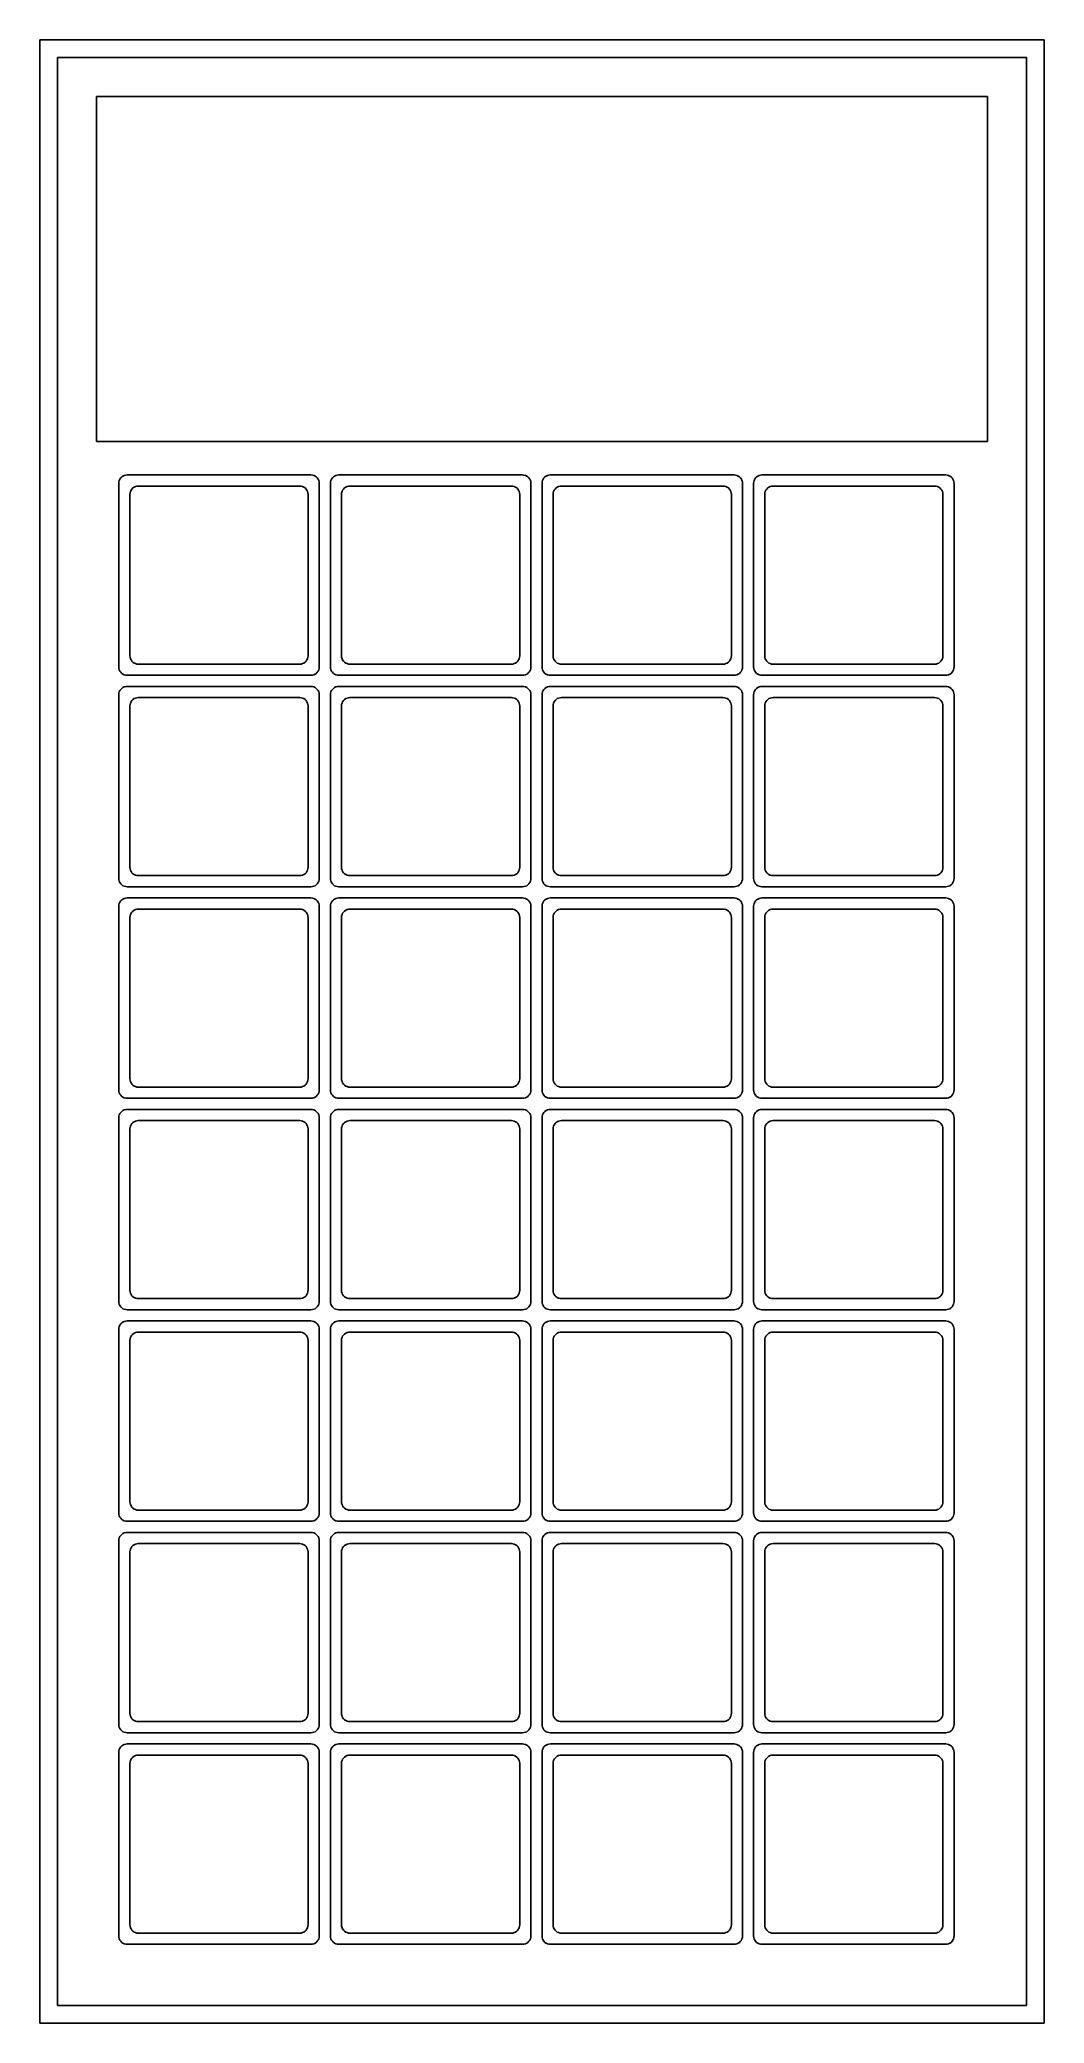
# Model space of a CAD drawing. Header units: metres. Extents: x -7 to 84, y -7 to 172.
import ezdxf

# ---------------------------------------------------------------- set-up
doc = ezdxf.new("R2010")
doc.units = ezdxf.units.M

msp = doc.modelspace()

# ---------------------------------------------------------------- linework, layer by layer
for p, q in [((83.6, 171.6), (-6.6, 171.6)), ((-6.6, 171.6), (-6.6, -6.6)), ((83.6, -6.6), (83.6, 171.6)), ((-5, -5), (-5, 170)), ((-5, 170), (82, 170)), ((82, 170), (82, -5)), ((78.5, 166.5), (-1.5, 166.5)), ((-1.5, 166.5), (-1.5, 135.5)), ((78.5, 135.5), (78.5, 166.5)), ((-1.5, 135.5), (78.5, 135.5)), ((0.511395, 131.88), (0.5, 131.75)), ((0.545231, 132.007), (0.511395, 131.88)), ((0.600481, 132.125), (0.545231, 132.007)), ((0.675467, 132.232), (0.600481, 132.125)), ((0.76791, 132.325), (0.675467, 132.232)), ((0.875, 132.4), (0.76791, 132.325)), ((0.993485, 132.455), (0.875, 132.4)), ((1.11976, 132.489), (0.993485, 132.455)), ((1.25, 132.5), (1.11976, 132.489)), ((17.75, 132.5), (1.25, 132.5)), ((17.8802, 132.489), (17.75, 132.5)), ((18.0065, 132.455), (17.8802, 132.489)), ((18.125, 132.4), (18.0065, 132.455)), ((18.2321, 132.325), (18.125, 132.4)), ((18.3245, 132.232), (18.2321, 132.325)), ((18.3995, 132.125), (18.3245, 132.232)), ((18.4548, 132.007), (18.3995, 132.125)), ((18.4886, 131.88), (18.4548, 132.007)), ((18.5, 131.75), (18.4886, 131.88)), ((19.5114, 131.88), (19.5, 131.75)), ((19.5452, 132.007), (19.5114, 131.88)), ((19.6005, 132.125), (19.5452, 132.007)), ((19.6755, 132.232), (19.6005, 132.125)), ((19.7679, 132.325), (19.6755, 132.232)), ((19.875, 132.4), (19.7679, 132.325)), ((19.9935, 132.455), (19.875, 132.4)), ((20.1198, 132.489), (19.9935, 132.455)), ((20.25, 132.5), (20.1198, 132.489)), ((36.75, 132.5), (20.25, 132.5)), ((36.8802, 132.489), (36.75, 132.5)), ((37.0065, 132.455), (36.8802, 132.489)), ((37.125, 132.4), (37.0065, 132.455)), ((37.2321, 132.325), (37.125, 132.4)), ((37.3245, 132.232), (37.2321, 132.325)), ((37.3995, 132.125), (37.3245, 132.232)), ((37.4548, 132.007), (37.3995, 132.125)), ((37.4886, 131.88), (37.4548, 132.007)), ((37.5, 131.75), (37.4886, 131.88)), ((38.5114, 131.88), (38.5, 131.75)), ((38.5452, 132.007), (38.5114, 131.88)), ((38.6005, 132.125), (38.5452, 132.007)), ((38.6755, 132.232), (38.6005, 132.125)), ((38.7679, 132.325), (38.6755, 132.232)), ((38.875, 132.4), (38.7679, 132.325)), ((38.9935, 132.455), (38.875, 132.4)), ((39.1198, 132.489), (38.9935, 132.455)), ((39.25, 132.5), (39.1198, 132.489)), ((55.75, 132.5), (39.25, 132.5)), ((55.8802, 132.489), (55.75, 132.5)), ((56.0065, 132.455), (55.8802, 132.489)), ((56.125, 132.4), (56.0065, 132.455)), ((56.2321, 132.325), (56.125, 132.4)), ((56.3245, 132.232), (56.2321, 132.325)), ((56.3995, 132.125), (56.3245, 132.232)), ((56.4548, 132.007), (56.3995, 132.125)), ((56.4886, 131.88), (56.4548, 132.007)), ((56.5, 131.75), (56.4886, 131.88)), ((57.5114, 131.88), (57.5, 131.75)), ((57.5452, 132.007), (57.5114, 131.88)), ((57.6005, 132.125), (57.5452, 132.007)), ((57.6755, 132.232), (57.6005, 132.125)), ((57.7679, 132.325), (57.6755, 132.232)), ((57.875, 132.4), (57.7679, 132.325)), ((57.9935, 132.455), (57.875, 132.4)), ((58.1198, 132.489), (57.9935, 132.455)), ((58.25, 132.5), (58.1198, 132.489)), ((74.75, 132.5), (58.25, 132.5)), ((74.8802, 132.489), (74.75, 132.5)), ((75.0065, 132.455), (74.8802, 132.489)), ((75.125, 132.4), (75.0065, 132.455)), ((75.2321, 132.325), (75.125, 132.4)), ((75.3245, 132.232), (75.2321, 132.325)), ((75.3995, 132.125), (75.3245, 132.232)), ((75.4548, 132.007), (75.3995, 132.125)), ((75.4886, 131.88), (75.4548, 132.007)), ((75.5, 131.75), (75.4886, 131.88)), ((0.5, 131.75), (0.5, 115.25)), ((1.5, 130.75), (1.51139, 130.88)), ((1.5, 116.25), (1.5, 130.75)), ((1.51139, 130.88), (1.54523, 131.007)), ((1.54523, 131.007), (1.60048, 131.125)), ((1.60048, 131.125), (1.67547, 131.232)), ((1.67547, 131.232), (1.76791, 131.325)), ((1.76791, 131.325), (1.875, 131.4)), ((1.875, 131.4), (1.99349, 131.455)), ((1.99349, 131.455), (2.11976, 131.489)), ((2.11976, 131.489), (2.25, 131.5)), ((2.25, 131.5), (16.75, 131.5)), ((16.75, 131.5), (16.8802, 131.489)), ((16.8802, 131.489), (17.0065, 131.455)), ((17.0065, 131.455), (17.125, 131.4)), ((17.125, 131.4), (17.2321, 131.325)), ((17.2321, 131.325), (17.3245, 131.232)), ((17.3245, 131.232), (17.3995, 131.125)), ((17.3995, 131.125), (17.4548, 131.007)), ((17.4548, 131.007), (17.4886, 130.88)), ((17.4886, 130.88), (17.5, 130.75)), ((17.5, 130.75), (17.5, 116.25)), ((18.5, 115.25), (18.5, 131.75)), ((19.5, 131.75), (19.5, 115.25)), ((20.5, 130.75), (20.5114, 130.88)), ((20.5, 116.25), (20.5, 130.75)), ((20.5114, 130.88), (20.5452, 131.007)), ((20.5452, 131.007), (20.6005, 131.125)), ((20.6005, 131.125), (20.6755, 131.232)), ((20.6755, 131.232), (20.7679, 131.325)), ((20.7679, 131.325), (20.875, 131.4)), ((20.875, 131.4), (20.9935, 131.455)), ((20.9935, 131.455), (21.1198, 131.489)), ((21.1198, 131.489), (21.25, 131.5)), ((21.25, 131.5), (35.75, 131.5)), ((35.75, 131.5), (35.8802, 131.489)), ((35.8802, 131.489), (36.0065, 131.455)), ((36.0065, 131.455), (36.125, 131.4)), ((36.125, 131.4), (36.2321, 131.325)), ((36.2321, 131.325), (36.3245, 131.232)), ((36.3245, 131.232), (36.3995, 131.125)), ((36.3995, 131.125), (36.4548, 131.007)), ((36.4548, 131.007), (36.4886, 130.88)), ((36.4886, 130.88), (36.5, 130.75)), ((36.5, 130.75), (36.5, 116.25)), ((37.5, 115.25), (37.5, 131.75)), ((38.5, 131.75), (38.5, 115.25)), ((39.5, 130.75), (39.5114, 130.88)), ((39.5, 116.25), (39.5, 130.75)), ((39.5114, 130.88), (39.5452, 131.007)), ((39.5452, 131.007), (39.6005, 131.125)), ((39.6005, 131.125), (39.6755, 131.232)), ((39.6755, 131.232), (39.7679, 131.325)), ((39.7679, 131.325), (39.875, 131.4)), ((39.875, 131.4), (39.9935, 131.455)), ((39.9935, 131.455), (40.1198, 131.489)), ((40.1198, 131.489), (40.25, 131.5)), ((40.25, 131.5), (54.75, 131.5)), ((54.75, 131.5), (54.8802, 131.489)), ((54.8802, 131.489), (55.0065, 131.455)), ((55.0065, 131.455), (55.125, 131.4)), ((55.125, 131.4), (55.2321, 131.325)), ((55.2321, 131.325), (55.3245, 131.232)), ((55.3245, 131.232), (55.3995, 131.125)), ((55.3995, 131.125), (55.4548, 131.007)), ((55.4548, 131.007), (55.4886, 130.88)), ((55.4886, 130.88), (55.5, 130.75)), ((55.5, 130.75), (55.5, 116.25)), ((56.5, 115.25), (56.5, 131.75)), ((57.5, 131.75), (57.5, 115.25)), ((58.5, 130.75), (58.5114, 130.88)), ((58.5, 116.25), (58.5, 130.75)), ((58.5114, 130.88), (58.5452, 131.007)), ((58.5452, 131.007), (58.6005, 131.125)), ((58.6005, 131.125), (58.6755, 131.232)), ((58.6755, 131.232), (58.7679, 131.325)), ((58.7679, 131.325), (58.875, 131.4)), ((58.875, 131.4), (58.9935, 131.455)), ((58.9935, 131.455), (59.1198, 131.489)), ((59.1198, 131.489), (59.25, 131.5)), ((59.25, 131.5), (73.75, 131.5)), ((73.75, 131.5), (73.8802, 131.489)), ((73.8802, 131.489), (74.0065, 131.455)), ((74.0065, 131.455), (74.125, 131.4)), ((74.125, 131.4), (74.2321, 131.325)), ((74.2321, 131.325), (74.3245, 131.232)), ((74.3245, 131.232), (74.3995, 131.125)), ((74.3995, 131.125), (74.4548, 131.007)), ((74.4548, 131.007), (74.4886, 130.88)), ((74.4886, 130.88), (74.5, 130.75)), ((74.5, 130.75), (74.5, 116.25)), ((75.5, 115.25), (75.5, 131.75)), ((1.51139, 116.12), (1.5, 116.25)), ((1.54523, 115.993), (1.51139, 116.12)), ((1.60048, 115.875), (1.54523, 115.993)), ((1.67547, 115.768), (1.60048, 115.875)), ((17.3995, 115.875), (17.3245, 115.768)), ((17.4548, 115.993), (17.3995, 115.875)), ((17.4886, 116.12), (17.4548, 115.993)), ((17.5, 116.25), (17.4886, 116.12)), ((20.5114, 116.12), (20.5, 116.25)), ((20.5452, 115.993), (20.5114, 116.12)), ((20.6005, 115.875), (20.5452, 115.993)), ((20.6755, 115.768), (20.6005, 115.875)), ((36.3995, 115.875), (36.3245, 115.768)), ((36.4548, 115.993), (36.3995, 115.875)), ((36.4886, 116.12), (36.4548, 115.993)), ((36.5, 116.25), (36.4886, 116.12)), ((39.5114, 116.12), (39.5, 116.25)), ((39.5452, 115.993), (39.5114, 116.12)), ((39.6005, 115.875), (39.5452, 115.993)), ((39.6755, 115.768), (39.6005, 115.875)), ((55.3995, 115.875), (55.3245, 115.768)), ((55.4548, 115.993), (55.3995, 115.875)), ((55.4886, 116.12), (55.4548, 115.993)), ((55.5, 116.25), (55.4886, 116.12)), ((58.5114, 116.12), (58.5, 116.25)), ((58.5452, 115.993), (58.5114, 116.12)), ((58.6005, 115.875), (58.5452, 115.993)), ((58.6755, 115.768), (58.6005, 115.875)), ((74.3995, 115.875), (74.3245, 115.768)), ((74.4548, 115.993), (74.3995, 115.875)), ((74.4886, 116.12), (74.4548, 115.993)), ((74.5, 116.25), (74.4886, 116.12)), ((0.5, 115.25), (0.511395, 115.12)), ((0.511395, 115.12), (0.545231, 114.993)), ((0.545231, 114.993), (0.600481, 114.875)), ((0.600481, 114.875), (0.675467, 114.768)), ((0.675467, 114.768), (0.76791, 114.675)), ((0.76791, 114.675), (0.875, 114.6)), ((0.875, 114.6), (0.993485, 114.545)), ((0.993485, 114.545), (1.11976, 114.511)), ((1.11976, 114.511), (1.25, 114.5)), ((1.25, 114.5), (17.75, 114.5)), ((1.76791, 115.675), (1.67547, 115.768)), ((1.875, 115.6), (1.76791, 115.675)), ((1.99349, 115.545), (1.875, 115.6)), ((2.11976, 115.511), (1.99349, 115.545)), ((2.25, 115.5), (2.11976, 115.511)), ((16.75, 115.5), (2.25, 115.5)), ((16.8802, 115.511), (16.75, 115.5)), ((17.0065, 115.545), (16.8802, 115.511)), ((17.125, 115.6), (17.0065, 115.545)), ((17.2321, 115.675), (17.125, 115.6)), ((17.3245, 115.768), (17.2321, 115.675)), ((17.75, 114.5), (17.8802, 114.511)), ((17.8802, 114.511), (18.0065, 114.545)), ((18.0065, 114.545), (18.125, 114.6)), ((18.125, 114.6), (18.2321, 114.675)), ((18.2321, 114.675), (18.3245, 114.768)), ((18.3245, 114.768), (18.3995, 114.875)), ((18.3995, 114.875), (18.4548, 114.993)), ((18.4548, 114.993), (18.4886, 115.12)), ((18.4886, 115.12), (18.5, 115.25)), ((19.5, 115.25), (19.5114, 115.12)), ((19.5114, 115.12), (19.5452, 114.993)), ((19.5452, 114.993), (19.6005, 114.875)), ((19.6005, 114.875), (19.6755, 114.768)), ((19.6755, 114.768), (19.7679, 114.675)), ((19.7679, 114.675), (19.875, 114.6)), ((19.875, 114.6), (19.9935, 114.545)), ((19.9935, 114.545), (20.1198, 114.511)), ((20.1198, 114.511), (20.25, 114.5)), ((20.25, 114.5), (36.75, 114.5)), ((20.7679, 115.675), (20.6755, 115.768)), ((20.875, 115.6), (20.7679, 115.675)), ((20.9935, 115.545), (20.875, 115.6)), ((21.1198, 115.511), (20.9935, 115.545)), ((21.25, 115.5), (21.1198, 115.511)), ((35.75, 115.5), (21.25, 115.5)), ((35.8802, 115.511), (35.75, 115.5)), ((36.0065, 115.545), (35.8802, 115.511)), ((36.125, 115.6), (36.0065, 115.545)), ((36.2321, 115.675), (36.125, 115.6)), ((36.3245, 115.768), (36.2321, 115.675)), ((36.75, 114.5), (36.8802, 114.511)), ((36.8802, 114.511), (37.0065, 114.545)), ((37.0065, 114.545), (37.125, 114.6)), ((37.125, 114.6), (37.2321, 114.675)), ((37.2321, 114.675), (37.3245, 114.768)), ((37.3245, 114.768), (37.3995, 114.875)), ((37.3995, 114.875), (37.4548, 114.993)), ((37.4548, 114.993), (37.4886, 115.12)), ((37.4886, 115.12), (37.5, 115.25)), ((38.5, 115.25), (38.5114, 115.12)), ((38.5114, 115.12), (38.5452, 114.993)), ((38.5452, 114.993), (38.6005, 114.875)), ((38.6005, 114.875), (38.6755, 114.768)), ((38.6755, 114.768), (38.7679, 114.675)), ((38.7679, 114.675), (38.875, 114.6)), ((38.875, 114.6), (38.9935, 114.545)), ((38.9935, 114.545), (39.1198, 114.511)), ((39.1198, 114.511), (39.25, 114.5)), ((39.25, 114.5), (55.75, 114.5)), ((39.7679, 115.675), (39.6755, 115.768)), ((39.875, 115.6), (39.7679, 115.675)), ((39.9935, 115.545), (39.875, 115.6)), ((40.1198, 115.511), (39.9935, 115.545)), ((40.25, 115.5), (40.1198, 115.511)), ((54.75, 115.5), (40.25, 115.5)), ((54.8802, 115.511), (54.75, 115.5)), ((55.0065, 115.545), (54.8802, 115.511)), ((55.125, 115.6), (55.0065, 115.545)), ((55.2321, 115.675), (55.125, 115.6)), ((55.3245, 115.768), (55.2321, 115.675)), ((55.75, 114.5), (55.8802, 114.511)), ((55.8802, 114.511), (56.0065, 114.545)), ((56.0065, 114.545), (56.125, 114.6)), ((56.125, 114.6), (56.2321, 114.675)), ((56.2321, 114.675), (56.3245, 114.768)), ((56.3245, 114.768), (56.3995, 114.875)), ((56.3995, 114.875), (56.4548, 114.993)), ((56.4548, 114.993), (56.4886, 115.12)), ((56.4886, 115.12), (56.5, 115.25)), ((57.5, 115.25), (57.5114, 115.12)), ((57.5114, 115.12), (57.5452, 114.993)), ((57.5452, 114.993), (57.6005, 114.875)), ((57.6005, 114.875), (57.6755, 114.768)), ((57.6755, 114.768), (57.7679, 114.675)), ((57.7679, 114.675), (57.875, 114.6)), ((57.875, 114.6), (57.9935, 114.545)), ((57.9935, 114.545), (58.1198, 114.511)), ((58.1198, 114.511), (58.25, 114.5)), ((58.25, 114.5), (74.75, 114.5)), ((58.7679, 115.675), (58.6755, 115.768)), ((58.875, 115.6), (58.7679, 115.675)), ((58.9935, 115.545), (58.875, 115.6)), ((59.1198, 115.511), (58.9935, 115.545)), ((59.25, 115.5), (59.1198, 115.511)), ((73.75, 115.5), (59.25, 115.5)), ((73.8802, 115.511), (73.75, 115.5)), ((74.0065, 115.545), (73.8802, 115.511)), ((74.125, 115.6), (74.0065, 115.545)), ((74.2321, 115.675), (74.125, 115.6)), ((74.3245, 115.768), (74.2321, 115.675)), ((74.75, 114.5), (74.8802, 114.511)), ((74.8802, 114.511), (75.0065, 114.545)), ((75.0065, 114.545), (75.125, 114.6)), ((75.125, 114.6), (75.2321, 114.675)), ((75.2321, 114.675), (75.3245, 114.768)), ((75.3245, 114.768), (75.3995, 114.875)), ((75.3995, 114.875), (75.4548, 114.993)), ((75.4548, 114.993), (75.4886, 115.12)), ((75.4886, 115.12), (75.5, 115.25)), ((0.511395, 112.88), (0.5, 112.75)), ((0.5, 112.75), (0.5, 96.25)), ((0.545231, 113.007), (0.511395, 112.88)), ((0.600481, 113.125), (0.545231, 113.007)), ((0.675467, 113.232), (0.600481, 113.125)), ((0.76791, 113.325), (0.675467, 113.232)), ((0.875, 113.4), (0.76791, 113.325)), ((0.993485, 113.455), (0.875, 113.4)), ((1.11976, 113.489), (0.993485, 113.455)), ((1.25, 113.5), (1.11976, 113.489)), ((17.75, 113.5), (1.25, 113.5)), ((1.67547, 112.232), (1.76791, 112.325)), ((1.76791, 112.325), (1.875, 112.4)), ((1.875, 112.4), (1.99349, 112.455)), ((1.99349, 112.455), (2.11976, 112.489)), ((2.11976, 112.489), (2.25, 112.5)), ((2.25, 112.5), (16.75, 112.5)), ((16.75, 112.5), (16.8802, 112.489)), ((16.8802, 112.489), (17.0065, 112.455)), ((17.0065, 112.455), (17.125, 112.4)), ((17.125, 112.4), (17.2321, 112.325)), ((17.2321, 112.325), (17.3245, 112.232)), ((17.8802, 113.489), (17.75, 113.5)), ((18.0065, 113.455), (17.8802, 113.489)), ((18.125, 113.4), (18.0065, 113.455)), ((18.2321, 113.325), (18.125, 113.4)), ((18.3245, 113.232), (18.2321, 113.325)), ((18.3995, 113.125), (18.3245, 113.232)), ((18.4548, 113.007), (18.3995, 113.125)), ((18.4886, 112.88), (18.4548, 113.007)), ((18.5, 112.75), (18.4886, 112.88)), ((18.5, 96.25), (18.5, 112.75)), ((19.5114, 112.88), (19.5, 112.75)), ((19.5, 112.75), (19.5, 96.25)), ((19.5452, 113.007), (19.5114, 112.88)), ((19.6005, 113.125), (19.5452, 113.007)), ((19.6755, 113.232), (19.6005, 113.125)), ((19.7679, 113.325), (19.6755, 113.232)), ((19.875, 113.4), (19.7679, 113.325)), ((19.9935, 113.455), (19.875, 113.4)), ((20.1198, 113.489), (19.9935, 113.455)), ((20.25, 113.5), (20.1198, 113.489)), ((36.75, 113.5), (20.25, 113.5)), ((20.6755, 112.232), (20.7679, 112.325)), ((20.7679, 112.325), (20.875, 112.4)), ((20.875, 112.4), (20.9935, 112.455)), ((20.9935, 112.455), (21.1198, 112.489)), ((21.1198, 112.489), (21.25, 112.5)), ((21.25, 112.5), (35.75, 112.5)), ((35.75, 112.5), (35.8802, 112.489)), ((35.8802, 112.489), (36.0065, 112.455)), ((36.0065, 112.455), (36.125, 112.4)), ((36.125, 112.4), (36.2321, 112.325)), ((36.2321, 112.325), (36.3245, 112.232)), ((36.8802, 113.489), (36.75, 113.5)), ((37.0065, 113.455), (36.8802, 113.489)), ((37.125, 113.4), (37.0065, 113.455)), ((37.2321, 113.325), (37.125, 113.4)), ((37.3245, 113.232), (37.2321, 113.325)), ((37.3995, 113.125), (37.3245, 113.232)), ((37.4548, 113.007), (37.3995, 113.125)), ((37.4886, 112.88), (37.4548, 113.007)), ((37.5, 112.75), (37.4886, 112.88)), ((37.5, 96.25), (37.5, 112.75)), ((38.5114, 112.88), (38.5, 112.75)), ((38.5, 112.75), (38.5, 96.25)), ((38.5452, 113.007), (38.5114, 112.88)), ((38.6005, 113.125), (38.5452, 113.007)), ((38.6755, 113.232), (38.6005, 113.125)), ((38.7679, 113.325), (38.6755, 113.232)), ((38.875, 113.4), (38.7679, 113.325)), ((38.9935, 113.455), (38.875, 113.4)), ((39.1198, 113.489), (38.9935, 113.455)), ((39.25, 113.5), (39.1198, 113.489)), ((55.75, 113.5), (39.25, 113.5)), ((39.6755, 112.232), (39.7679, 112.325)), ((39.7679, 112.325), (39.875, 112.4)), ((39.875, 112.4), (39.9935, 112.455)), ((39.9935, 112.455), (40.1198, 112.489)), ((40.1198, 112.489), (40.25, 112.5)), ((40.25, 112.5), (54.75, 112.5)), ((54.75, 112.5), (54.8802, 112.489)), ((54.8802, 112.489), (55.0065, 112.455)), ((55.0065, 112.455), (55.125, 112.4)), ((55.125, 112.4), (55.2321, 112.325)), ((55.2321, 112.325), (55.3245, 112.232)), ((55.8802, 113.489), (55.75, 113.5)), ((56.0065, 113.455), (55.8802, 113.489)), ((56.125, 113.4), (56.0065, 113.455)), ((56.2321, 113.325), (56.125, 113.4)), ((56.3245, 113.232), (56.2321, 113.325)), ((56.3995, 113.125), (56.3245, 113.232)), ((56.4548, 113.007), (56.3995, 113.125)), ((56.4886, 112.88), (56.4548, 113.007)), ((56.5, 112.75), (56.4886, 112.88)), ((56.5, 96.25), (56.5, 112.75)), ((57.5114, 112.88), (57.5, 112.75)), ((57.5, 112.75), (57.5, 96.25)), ((57.5452, 113.007), (57.5114, 112.88)), ((57.6005, 113.125), (57.5452, 113.007)), ((57.6755, 113.232), (57.6005, 113.125)), ((57.7679, 113.325), (57.6755, 113.232)), ((57.875, 113.4), (57.7679, 113.325)), ((57.9935, 113.455), (57.875, 113.4)), ((58.1198, 113.489), (57.9935, 113.455)), ((58.25, 113.5), (58.1198, 113.489)), ((74.75, 113.5), (58.25, 113.5)), ((58.6755, 112.232), (58.7679, 112.325)), ((58.7679, 112.325), (58.875, 112.4)), ((58.875, 112.4), (58.9935, 112.455)), ((58.9935, 112.455), (59.1198, 112.489)), ((59.1198, 112.489), (59.25, 112.5)), ((59.25, 112.5), (73.75, 112.5)), ((73.75, 112.5), (73.8802, 112.489)), ((73.8802, 112.489), (74.0065, 112.455)), ((74.0065, 112.455), (74.125, 112.4)), ((74.125, 112.4), (74.2321, 112.325)), ((74.2321, 112.325), (74.3245, 112.232)), ((74.8802, 113.489), (74.75, 113.5)), ((75.0065, 113.455), (74.8802, 113.489)), ((75.125, 113.4), (75.0065, 113.455)), ((75.2321, 113.325), (75.125, 113.4)), ((75.3245, 113.232), (75.2321, 113.325)), ((75.3995, 113.125), (75.3245, 113.232)), ((75.4548, 113.007), (75.3995, 113.125)), ((75.4886, 112.88), (75.4548, 113.007)), ((75.5, 112.75), (75.4886, 112.88)), ((75.5, 96.25), (75.5, 112.75)), ((1.5, 111.75), (1.51139, 111.88)), ((1.5, 97.25), (1.5, 111.75)), ((1.51139, 111.88), (1.54523, 112.007)), ((1.54523, 112.007), (1.60048, 112.125)), ((1.60048, 112.125), (1.67547, 112.232)), ((17.3245, 112.232), (17.3995, 112.125)), ((17.3995, 112.125), (17.4548, 112.007)), ((17.4548, 112.007), (17.4886, 111.88)), ((17.4886, 111.88), (17.5, 111.75)), ((17.5, 111.75), (17.5, 97.25)), ((20.5, 111.75), (20.5114, 111.88)), ((20.5, 97.25), (20.5, 111.75)), ((20.5114, 111.88), (20.5452, 112.007)), ((20.5452, 112.007), (20.6005, 112.125)), ((20.6005, 112.125), (20.6755, 112.232)), ((36.3245, 112.232), (36.3995, 112.125)), ((36.3995, 112.125), (36.4548, 112.007)), ((36.4548, 112.007), (36.4886, 111.88)), ((36.4886, 111.88), (36.5, 111.75)), ((36.5, 111.75), (36.5, 97.25)), ((39.5, 111.75), (39.5114, 111.88)), ((39.5, 97.25), (39.5, 111.75)), ((39.5114, 111.88), (39.5452, 112.007)), ((39.5452, 112.007), (39.6005, 112.125)), ((39.6005, 112.125), (39.6755, 112.232)), ((55.3245, 112.232), (55.3995, 112.125)), ((55.3995, 112.125), (55.4548, 112.007)), ((55.4548, 112.007), (55.4886, 111.88)), ((55.4886, 111.88), (55.5, 111.75)), ((55.5, 111.75), (55.5, 97.25)), ((58.5, 111.75), (58.5114, 111.88)), ((58.5, 97.25), (58.5, 111.75)), ((58.5114, 111.88), (58.5452, 112.007)), ((58.5452, 112.007), (58.6005, 112.125)), ((58.6005, 112.125), (58.6755, 112.232)), ((74.3245, 112.232), (74.3995, 112.125)), ((74.3995, 112.125), (74.4548, 112.007)), ((74.4548, 112.007), (74.4886, 111.88)), ((74.4886, 111.88), (74.5, 111.75)), ((74.5, 111.75), (74.5, 97.25)), ((0.5, 96.25), (0.511395, 96.1198)), ((1.51139, 97.1198), (1.5, 97.25)), ((1.54523, 96.9935), (1.51139, 97.1198)), ((1.60048, 96.875), (1.54523, 96.9935)), ((1.67547, 96.7679), (1.60048, 96.875)), ((1.76791, 96.6755), (1.67547, 96.7679)), ((1.875, 96.6005), (1.76791, 96.6755)), ((1.99349, 96.5452), (1.875, 96.6005)), ((2.11976, 96.5114), (1.99349, 96.5452)), ((2.25, 96.5), (2.11976, 96.5114)), ((16.75, 96.5), (2.25, 96.5)), ((16.8802, 96.5114), (16.75, 96.5)), ((17.0065, 96.5452), (16.8802, 96.5114)), ((17.125, 96.6005), (17.0065, 96.5452)), ((17.2321, 96.6755), (17.125, 96.6005)), ((17.3245, 96.7679), (17.2321, 96.6755)), ((17.3995, 96.875), (17.3245, 96.7679)), ((17.4548, 96.9935), (17.3995, 96.875)), ((17.4886, 97.1198), (17.4548, 96.9935)), ((17.5, 97.25), (17.4886, 97.1198)), ((18.4886, 96.1198), (18.5, 96.25)), ((19.5, 96.25), (19.5114, 96.1198)), ((20.5114, 97.1198), (20.5, 97.25)), ((20.5452, 96.9935), (20.5114, 97.1198)), ((20.6005, 96.875), (20.5452, 96.9935)), ((20.6755, 96.7679), (20.6005, 96.875)), ((20.7679, 96.6755), (20.6755, 96.7679)), ((20.875, 96.6005), (20.7679, 96.6755)), ((20.9935, 96.5452), (20.875, 96.6005)), ((21.1198, 96.5114), (20.9935, 96.5452)), ((21.25, 96.5), (21.1198, 96.5114)), ((35.75, 96.5), (21.25, 96.5)), ((35.8802, 96.5114), (35.75, 96.5)), ((36.0065, 96.5452), (35.8802, 96.5114)), ((36.125, 96.6005), (36.0065, 96.5452)), ((36.2321, 96.6755), (36.125, 96.6005)), ((36.3245, 96.7679), (36.2321, 96.6755)), ((36.3995, 96.875), (36.3245, 96.7679)), ((36.4548, 96.9935), (36.3995, 96.875)), ((36.4886, 97.1198), (36.4548, 96.9935)), ((36.5, 97.25), (36.4886, 97.1198)), ((37.4886, 96.1198), (37.5, 96.25)), ((38.5, 96.25), (38.5114, 96.1198)), ((39.5114, 97.1198), (39.5, 97.25)), ((39.5452, 96.9935), (39.5114, 97.1198)), ((39.6005, 96.875), (39.5452, 96.9935)), ((39.6755, 96.7679), (39.6005, 96.875)), ((39.7679, 96.6755), (39.6755, 96.7679)), ((39.875, 96.6005), (39.7679, 96.6755)), ((39.9935, 96.5452), (39.875, 96.6005)), ((40.1198, 96.5114), (39.9935, 96.5452)), ((40.25, 96.5), (40.1198, 96.5114)), ((54.75, 96.5), (40.25, 96.5)), ((54.8802, 96.5114), (54.75, 96.5)), ((55.0065, 96.5452), (54.8802, 96.5114)), ((55.125, 96.6005), (55.0065, 96.5452)), ((55.2321, 96.6755), (55.125, 96.6005)), ((55.3245, 96.7679), (55.2321, 96.6755)), ((55.3995, 96.875), (55.3245, 96.7679)), ((55.4548, 96.9935), (55.3995, 96.875)), ((55.4886, 97.1198), (55.4548, 96.9935)), ((55.5, 97.25), (55.4886, 97.1198)), ((56.4886, 96.1198), (56.5, 96.25)), ((57.5, 96.25), (57.5114, 96.1198)), ((58.5114, 97.1198), (58.5, 97.25)), ((58.5452, 96.9935), (58.5114, 97.1198)), ((58.6005, 96.875), (58.5452, 96.9935)), ((58.6755, 96.7679), (58.6005, 96.875)), ((58.7679, 96.6755), (58.6755, 96.7679)), ((58.875, 96.6005), (58.7679, 96.6755)), ((58.9935, 96.5452), (58.875, 96.6005)), ((59.1198, 96.5114), (58.9935, 96.5452)), ((59.25, 96.5), (59.1198, 96.5114)), ((73.75, 96.5), (59.25, 96.5)), ((73.8802, 96.5114), (73.75, 96.5)), ((74.0065, 96.5452), (73.8802, 96.5114)), ((74.125, 96.6005), (74.0065, 96.5452)), ((74.2321, 96.6755), (74.125, 96.6005)), ((74.3245, 96.7679), (74.2321, 96.6755)), ((74.3995, 96.875), (74.3245, 96.7679)), ((74.4548, 96.9935), (74.3995, 96.875)), ((74.4886, 97.1198), (74.4548, 96.9935)), ((74.5, 97.25), (74.4886, 97.1198)), ((75.4886, 96.1198), (75.5, 96.25)), ((0.511395, 96.1198), (0.545231, 95.9935)), ((0.545231, 95.9935), (0.600481, 95.875)), ((0.600481, 95.875), (0.675467, 95.7679)), ((0.675467, 95.7679), (0.76791, 95.6755)), ((0.76791, 95.6755), (0.875, 95.6005)), ((0.875, 95.6005), (0.993485, 95.5452)), ((0.993485, 94.4548), (0.875, 94.3995)), ((0.993485, 95.5452), (1.11976, 95.5114)), ((1.11976, 94.4886), (0.993485, 94.4548)), ((1.11976, 95.5114), (1.25, 95.5)), ((1.25, 94.5), (1.11976, 94.4886)), ((1.25, 95.5), (17.75, 95.5)), ((17.75, 94.5), (1.25, 94.5)), ((17.75, 95.5), (17.8802, 95.5114)), ((17.8802, 94.4886), (17.75, 94.5)), ((17.8802, 95.5114), (18.0065, 95.5452)), ((18.0065, 94.4548), (17.8802, 94.4886)), ((18.0065, 95.5452), (18.125, 95.6005)), ((18.125, 94.3995), (18.0065, 94.4548)), ((18.125, 95.6005), (18.2321, 95.6755)), ((18.2321, 95.6755), (18.3245, 95.7679)), ((18.3245, 95.7679), (18.3995, 95.875)), ((18.3995, 95.875), (18.4548, 95.9935)), ((18.4548, 95.9935), (18.4886, 96.1198)), ((19.5114, 96.1198), (19.5452, 95.9935)), ((19.5452, 95.9935), (19.6005, 95.875)), ((19.6005, 95.875), (19.6755, 95.7679)), ((19.6755, 95.7679), (19.7679, 95.6755)), ((19.7679, 95.6755), (19.875, 95.6005)), ((19.875, 95.6005), (19.9935, 95.5452)), ((19.9935, 94.4548), (19.875, 94.3995)), ((19.9935, 95.5452), (20.1198, 95.5114)), ((20.1198, 94.4886), (19.9935, 94.4548)), ((20.1198, 95.5114), (20.25, 95.5)), ((20.25, 94.5), (20.1198, 94.4886)), ((20.25, 95.5), (36.75, 95.5)), ((36.75, 94.5), (20.25, 94.5)), ((36.75, 95.5), (36.8802, 95.5114)), ((36.8802, 94.4886), (36.75, 94.5)), ((36.8802, 95.5114), (37.0065, 95.5452)), ((37.0065, 94.4548), (36.8802, 94.4886)), ((37.0065, 95.5452), (37.125, 95.6005)), ((37.125, 94.3995), (37.0065, 94.4548)), ((37.125, 95.6005), (37.2321, 95.6755)), ((37.2321, 95.6755), (37.3245, 95.7679)), ((37.3245, 95.7679), (37.3995, 95.875)), ((37.3995, 95.875), (37.4548, 95.9935)), ((37.4548, 95.9935), (37.4886, 96.1198)), ((38.5114, 96.1198), (38.5452, 95.9935)), ((38.5452, 95.9935), (38.6005, 95.875)), ((38.6005, 95.875), (38.6755, 95.7679)), ((38.6755, 95.7679), (38.7679, 95.6755)), ((38.7679, 95.6755), (38.875, 95.6005)), ((38.875, 95.6005), (38.9935, 95.5452)), ((38.9935, 94.4548), (38.875, 94.3995)), ((38.9935, 95.5452), (39.1198, 95.5114)), ((39.1198, 94.4886), (38.9935, 94.4548)), ((39.1198, 95.5114), (39.25, 95.5)), ((39.25, 94.5), (39.1198, 94.4886)), ((39.25, 95.5), (55.75, 95.5)), ((55.75, 94.5), (39.25, 94.5)), ((55.75, 95.5), (55.8802, 95.5114)), ((55.8802, 94.4886), (55.75, 94.5)), ((55.8802, 95.5114), (56.0065, 95.5452)), ((56.0065, 94.4548), (55.8802, 94.4886)), ((56.0065, 95.5452), (56.125, 95.6005)), ((56.125, 94.3995), (56.0065, 94.4548)), ((56.125, 95.6005), (56.2321, 95.6755)), ((56.2321, 95.6755), (56.3245, 95.7679)), ((56.3245, 95.7679), (56.3995, 95.875)), ((56.3995, 95.875), (56.4548, 95.9935)), ((56.4548, 95.9935), (56.4886, 96.1198)), ((57.5114, 96.1198), (57.5452, 95.9935)), ((57.5452, 95.9935), (57.6005, 95.875)), ((57.6005, 95.875), (57.6755, 95.7679)), ((57.6755, 95.7679), (57.7679, 95.6755)), ((57.7679, 95.6755), (57.875, 95.6005)), ((57.875, 95.6005), (57.9935, 95.5452)), ((57.9935, 94.4548), (57.875, 94.3995)), ((57.9935, 95.5452), (58.1198, 95.5114)), ((58.1198, 94.4886), (57.9935, 94.4548)), ((58.1198, 95.5114), (58.25, 95.5)), ((58.25, 94.5), (58.1198, 94.4886)), ((58.25, 95.5), (74.75, 95.5)), ((74.75, 94.5), (58.25, 94.5)), ((74.75, 95.5), (74.8802, 95.5114)), ((74.8802, 94.4886), (74.75, 94.5)), ((74.8802, 95.5114), (75.0065, 95.5452)), ((75.0065, 94.4548), (74.8802, 94.4886)), ((75.0065, 95.5452), (75.125, 95.6005)), ((75.125, 94.3995), (75.0065, 94.4548)), ((75.125, 95.6005), (75.2321, 95.6755)), ((75.2321, 95.6755), (75.3245, 95.7679)), ((75.3245, 95.7679), (75.3995, 95.875)), ((75.3995, 95.875), (75.4548, 95.9935)), ((75.4548, 95.9935), (75.4886, 96.1198)), ((0.511395, 93.8802), (0.5, 93.75)), ((0.5, 93.75), (0.5, 77.25)), ((0.545231, 94.0065), (0.511395, 93.8802)), ((0.600481, 94.125), (0.545231, 94.0065)), ((0.675467, 94.2321), (0.600481, 94.125)), ((0.76791, 94.3245), (0.675467, 94.2321)), ((0.875, 94.3995), (0.76791, 94.3245)), ((1.5, 92.75), (1.51139, 92.8802)), ((1.5, 78.25), (1.5, 92.75)), ((1.51139, 92.8802), (1.54523, 93.0065)), ((1.54523, 93.0065), (1.60048, 93.125)), ((1.60048, 93.125), (1.67547, 93.2321)), ((1.67547, 93.2321), (1.76791, 93.3245)), ((1.76791, 93.3245), (1.875, 93.3995)), ((1.875, 93.3995), (1.99349, 93.4548)), ((1.99349, 93.4548), (2.11976, 93.4886)), ((2.11976, 93.4886), (2.25, 93.5)), ((2.25, 93.5), (16.75, 93.5)), ((16.75, 93.5), (16.8802, 93.4886)), ((16.8802, 93.4886), (17.0065, 93.4548)), ((17.0065, 93.4548), (17.125, 93.3995)), ((17.125, 93.3995), (17.2321, 93.3245)), ((17.2321, 93.3245), (17.3245, 93.2321)), ((17.3245, 93.2321), (17.3995, 93.125)), ((17.3995, 93.125), (17.4548, 93.0065)), ((17.4548, 93.0065), (17.4886, 92.8802)), ((17.4886, 92.8802), (17.5, 92.75)), ((17.5, 92.75), (17.5, 78.25)), ((18.2321, 94.3245), (18.125, 94.3995)), ((18.3245, 94.2321), (18.2321, 94.3245)), ((18.3995, 94.125), (18.3245, 94.2321)), ((18.4548, 94.0065), (18.3995, 94.125)), ((18.4886, 93.8802), (18.4548, 94.0065)), ((18.5, 93.75), (18.4886, 93.8802)), ((18.5, 77.25), (18.5, 93.75)), ((19.5114, 93.8802), (19.5, 93.75)), ((19.5, 93.75), (19.5, 77.25)), ((19.5452, 94.0065), (19.5114, 93.8802)), ((19.6005, 94.125), (19.5452, 94.0065)), ((19.6755, 94.2321), (19.6005, 94.125)), ((19.7679, 94.3245), (19.6755, 94.2321)), ((19.875, 94.3995), (19.7679, 94.3245)), ((20.5, 92.75), (20.5114, 92.8802)), ((20.5, 78.25), (20.5, 92.75)), ((20.5114, 92.8802), (20.5452, 93.0065)), ((20.5452, 93.0065), (20.6005, 93.125)), ((20.6005, 93.125), (20.6755, 93.2321)), ((20.6755, 93.2321), (20.7679, 93.3245)), ((20.7679, 93.3245), (20.875, 93.3995)), ((20.875, 93.3995), (20.9935, 93.4548)), ((20.9935, 93.4548), (21.1198, 93.4886)), ((21.1198, 93.4886), (21.25, 93.5)), ((21.25, 93.5), (35.75, 93.5)), ((35.75, 93.5), (35.8802, 93.4886)), ((35.8802, 93.4886), (36.0065, 93.4548)), ((36.0065, 93.4548), (36.125, 93.3995)), ((36.125, 93.3995), (36.2321, 93.3245)), ((36.2321, 93.3245), (36.3245, 93.2321)), ((36.3245, 93.2321), (36.3995, 93.125)), ((36.3995, 93.125), (36.4548, 93.0065)), ((36.4548, 93.0065), (36.4886, 92.8802)), ((36.4886, 92.8802), (36.5, 92.75)), ((36.5, 92.75), (36.5, 78.25)), ((37.2321, 94.3245), (37.125, 94.3995)), ((37.3245, 94.2321), (37.2321, 94.3245)), ((37.3995, 94.125), (37.3245, 94.2321)), ((37.4548, 94.0065), (37.3995, 94.125)), ((37.4886, 93.8802), (37.4548, 94.0065)), ((37.5, 93.75), (37.4886, 93.8802)), ((37.5, 77.25), (37.5, 93.75)), ((38.5114, 93.8802), (38.5, 93.75)), ((38.5, 93.75), (38.5, 77.25)), ((38.5452, 94.0065), (38.5114, 93.8802)), ((38.6005, 94.125), (38.5452, 94.0065)), ((38.6755, 94.2321), (38.6005, 94.125)), ((38.7679, 94.3245), (38.6755, 94.2321)), ((38.875, 94.3995), (38.7679, 94.3245)), ((39.5, 92.75), (39.5114, 92.8802)), ((39.5, 78.25), (39.5, 92.75)), ((39.5114, 92.8802), (39.5452, 93.0065)), ((39.5452, 93.0065), (39.6005, 93.125)), ((39.6005, 93.125), (39.6755, 93.2321)), ((39.6755, 93.2321), (39.7679, 93.3245)), ((39.7679, 93.3245), (39.875, 93.3995)), ((39.875, 93.3995), (39.9935, 93.4548)), ((39.9935, 93.4548), (40.1198, 93.4886)), ((40.1198, 93.4886), (40.25, 93.5)), ((40.25, 93.5), (54.75, 93.5)), ((54.75, 93.5), (54.8802, 93.4886)), ((54.8802, 93.4886), (55.0065, 93.4548)), ((55.0065, 93.4548), (55.125, 93.3995)), ((55.125, 93.3995), (55.2321, 93.3245)), ((55.2321, 93.3245), (55.3245, 93.2321)), ((55.3245, 93.2321), (55.3995, 93.125)), ((55.3995, 93.125), (55.4548, 93.0065)), ((55.4548, 93.0065), (55.4886, 92.8802)), ((55.4886, 92.8802), (55.5, 92.75)), ((55.5, 92.75), (55.5, 78.25)), ((56.2321, 94.3245), (56.125, 94.3995)), ((56.3245, 94.2321), (56.2321, 94.3245)), ((56.3995, 94.125), (56.3245, 94.2321)), ((56.4548, 94.0065), (56.3995, 94.125)), ((56.4886, 93.8802), (56.4548, 94.0065)), ((56.5, 93.75), (56.4886, 93.8802)), ((56.5, 77.25), (56.5, 93.75)), ((57.5114, 93.8802), (57.5, 93.75)), ((57.5, 93.75), (57.5, 77.25)), ((57.5452, 94.0065), (57.5114, 93.8802)), ((57.6005, 94.125), (57.5452, 94.0065)), ((57.6755, 94.2321), (57.6005, 94.125)), ((57.7679, 94.3245), (57.6755, 94.2321)), ((57.875, 94.3995), (57.7679, 94.3245)), ((58.5, 92.75), (58.5114, 92.8802)), ((58.5, 78.25), (58.5, 92.75)), ((58.5114, 92.8802), (58.5452, 93.0065)), ((58.5452, 93.0065), (58.6005, 93.125)), ((58.6005, 93.125), (58.6755, 93.2321)), ((58.6755, 93.2321), (58.7679, 93.3245)), ((58.7679, 93.3245), (58.875, 93.3995)), ((58.875, 93.3995), (58.9935, 93.4548)), ((58.9935, 93.4548), (59.1198, 93.4886)), ((59.1198, 93.4886), (59.25, 93.5)), ((59.25, 93.5), (73.75, 93.5)), ((73.75, 93.5), (73.8802, 93.4886)), ((73.8802, 93.4886), (74.0065, 93.4548)), ((74.0065, 93.4548), (74.125, 93.3995)), ((74.125, 93.3995), (74.2321, 93.3245)), ((74.2321, 93.3245), (74.3245, 93.2321)), ((74.3245, 93.2321), (74.3995, 93.125)), ((74.3995, 93.125), (74.4548, 93.0065)), ((74.4548, 93.0065), (74.4886, 92.8802)), ((74.4886, 92.8802), (74.5, 92.75)), ((74.5, 92.75), (74.5, 78.25)), ((75.2321, 94.3245), (75.125, 94.3995)), ((75.3245, 94.2321), (75.2321, 94.3245)), ((75.3995, 94.125), (75.3245, 94.2321)), ((75.4548, 94.0065), (75.3995, 94.125)), ((75.4886, 93.8802), (75.4548, 94.0065)), ((75.5, 93.75), (75.4886, 93.8802)), ((75.5, 77.25), (75.5, 93.75)), ((0.5, 77.25), (0.511395, 77.1198)), ((0.511395, 77.1198), (0.545231, 76.9935)), ((0.545231, 76.9935), (0.600481, 76.875)), ((0.600481, 76.875), (0.675467, 76.7679)), ((0.675467, 76.7679), (0.76791, 76.6755)), ((0.76791, 76.6755), (0.875, 76.6005)), ((1.51139, 78.1198), (1.5, 78.25)), ((1.54523, 77.9935), (1.51139, 78.1198)), ((1.60048, 77.875), (1.54523, 77.9935)), ((1.67547, 77.7679), (1.60048, 77.875)), ((1.76791, 77.6755), (1.67547, 77.7679)), ((1.875, 77.6005), (1.76791, 77.6755)), ((1.99349, 77.5452), (1.875, 77.6005)), ((2.11976, 77.5114), (1.99349, 77.5452)), ((2.25, 77.5), (2.11976, 77.5114)), ((16.75, 77.5), (2.25, 77.5)), ((16.8802, 77.5114), (16.75, 77.5)), ((17.0065, 77.5452), (16.8802, 77.5114)), ((17.125, 77.6005), (17.0065, 77.5452)), ((17.2321, 77.6755), (17.125, 77.6005)), ((17.3245, 77.7679), (17.2321, 77.6755)), ((17.3995, 77.875), (17.3245, 77.7679)), ((17.4548, 77.9935), (17.3995, 77.875)), ((17.4886, 78.1198), (17.4548, 77.9935)), ((17.5, 78.25), (17.4886, 78.1198)), ((18.125, 76.6005), (18.2321, 76.6755)), ((18.2321, 76.6755), (18.3245, 76.7679)), ((18.3245, 76.7679), (18.3995, 76.875)), ((18.3995, 76.875), (18.4548, 76.9935)), ((18.4548, 76.9935), (18.4886, 77.1198)), ((18.4886, 77.1198), (18.5, 77.25)), ((19.5, 77.25), (19.5114, 77.1198)), ((19.5114, 77.1198), (19.5452, 76.9935)), ((19.5452, 76.9935), (19.6005, 76.875)), ((19.6005, 76.875), (19.6755, 76.7679)), ((19.6755, 76.7679), (19.7679, 76.6755)), ((19.7679, 76.6755), (19.875, 76.6005)), ((20.5114, 78.1198), (20.5, 78.25)), ((20.5452, 77.9935), (20.5114, 78.1198)), ((20.6005, 77.875), (20.5452, 77.9935)), ((20.6755, 77.7679), (20.6005, 77.875)), ((20.7679, 77.6755), (20.6755, 77.7679)), ((20.875, 77.6005), (20.7679, 77.6755)), ((20.9935, 77.5452), (20.875, 77.6005)), ((21.1198, 77.5114), (20.9935, 77.5452)), ((21.25, 77.5), (21.1198, 77.5114)), ((35.75, 77.5), (21.25, 77.5)), ((35.8802, 77.5114), (35.75, 77.5)), ((36.0065, 77.5452), (35.8802, 77.5114)), ((36.125, 77.6005), (36.0065, 77.5452)), ((36.2321, 77.6755), (36.125, 77.6005)), ((36.3245, 77.7679), (36.2321, 77.6755)), ((36.3995, 77.875), (36.3245, 77.7679)), ((36.4548, 77.9935), (36.3995, 77.875)), ((36.4886, 78.1198), (36.4548, 77.9935)), ((36.5, 78.25), (36.4886, 78.1198)), ((37.125, 76.6005), (37.2321, 76.6755)), ((37.2321, 76.6755), (37.3245, 76.7679)), ((37.3245, 76.7679), (37.3995, 76.875)), ((37.3995, 76.875), (37.4548, 76.9935)), ((37.4548, 76.9935), (37.4886, 77.1198)), ((37.4886, 77.1198), (37.5, 77.25)), ((38.5, 77.25), (38.5114, 77.1198)), ((38.5114, 77.1198), (38.5452, 76.9935)), ((38.5452, 76.9935), (38.6005, 76.875)), ((38.6005, 76.875), (38.6755, 76.7679)), ((38.6755, 76.7679), (38.7679, 76.6755)), ((38.7679, 76.6755), (38.875, 76.6005)), ((39.5114, 78.1198), (39.5, 78.25)), ((39.5452, 77.9935), (39.5114, 78.1198)), ((39.6005, 77.875), (39.5452, 77.9935)), ((39.6755, 77.7679), (39.6005, 77.875)), ((39.7679, 77.6755), (39.6755, 77.7679)), ((39.875, 77.6005), (39.7679, 77.6755)), ((39.9935, 77.5452), (39.875, 77.6005)), ((40.1198, 77.5114), (39.9935, 77.5452)), ((40.25, 77.5), (40.1198, 77.5114)), ((54.75, 77.5), (40.25, 77.5)), ((54.8802, 77.5114), (54.75, 77.5)), ((55.0065, 77.5452), (54.8802, 77.5114)), ((55.125, 77.6005), (55.0065, 77.5452)), ((55.2321, 77.6755), (55.125, 77.6005)), ((55.3245, 77.7679), (55.2321, 77.6755)), ((55.3995, 77.875), (55.3245, 77.7679)), ((55.4548, 77.9935), (55.3995, 77.875)), ((55.4886, 78.1198), (55.4548, 77.9935)), ((55.5, 78.25), (55.4886, 78.1198)), ((56.125, 76.6005), (56.2321, 76.6755)), ((56.2321, 76.6755), (56.3245, 76.7679)), ((56.3245, 76.7679), (56.3995, 76.875)), ((56.3995, 76.875), (56.4548, 76.9935)), ((56.4548, 76.9935), (56.4886, 77.1198)), ((56.4886, 77.1198), (56.5, 77.25)), ((57.5, 77.25), (57.5114, 77.1198)), ((57.5114, 77.1198), (57.5452, 76.9935)), ((57.5452, 76.9935), (57.6005, 76.875)), ((57.6005, 76.875), (57.6755, 76.7679)), ((57.6755, 76.7679), (57.7679, 76.6755)), ((57.7679, 76.6755), (57.875, 76.6005)), ((58.5114, 78.1198), (58.5, 78.25)), ((58.5452, 77.9935), (58.5114, 78.1198)), ((58.6005, 77.875), (58.5452, 77.9935)), ((58.6755, 77.7679), (58.6005, 77.875)), ((58.7679, 77.6755), (58.6755, 77.7679)), ((58.875, 77.6005), (58.7679, 77.6755)), ((58.9935, 77.5452), (58.875, 77.6005)), ((59.1198, 77.5114), (58.9935, 77.5452)), ((59.25, 77.5), (59.1198, 77.5114)), ((73.75, 77.5), (59.25, 77.5)), ((73.8802, 77.5114), (73.75, 77.5)), ((74.0065, 77.5452), (73.8802, 77.5114)), ((74.125, 77.6005), (74.0065, 77.5452)), ((74.2321, 77.6755), (74.125, 77.6005)), ((74.3245, 77.7679), (74.2321, 77.6755)), ((74.3995, 77.875), (74.3245, 77.7679)), ((74.4548, 77.9935), (74.3995, 77.875)), ((74.4886, 78.1198), (74.4548, 77.9935)), ((74.5, 78.25), (74.4886, 78.1198)), ((75.125, 76.6005), (75.2321, 76.6755)), ((75.2321, 76.6755), (75.3245, 76.7679)), ((75.3245, 76.7679), (75.3995, 76.875)), ((75.3995, 76.875), (75.4548, 76.9935)), ((75.4548, 76.9935), (75.4886, 77.1198)), ((75.4886, 77.1198), (75.5, 77.25)), ((0.511395, 74.8802), (0.5, 74.75)), ((0.545231, 75.0065), (0.511395, 74.8802)), ((0.600481, 75.125), (0.545231, 75.0065)), ((0.675467, 75.2321), (0.600481, 75.125)), ((0.76791, 75.3245), (0.675467, 75.2321)), ((0.875, 75.3995), (0.76791, 75.3245)), ((0.875, 76.6005), (0.993485, 76.5452)), ((0.993485, 75.4548), (0.875, 75.3995)), ((0.993485, 76.5452), (1.11976, 76.5114)), ((1.11976, 75.4886), (0.993485, 75.4548)), ((1.11976, 76.5114), (1.25, 76.5)), ((1.25, 75.5), (1.11976, 75.4886)), ((1.25, 76.5), (17.75, 76.5)), ((17.75, 75.5), (1.25, 75.5)), ((17.75, 76.5), (17.8802, 76.5114)), ((17.8802, 75.4886), (17.75, 75.5)), ((17.8802, 76.5114), (18.0065, 76.5452)), ((18.0065, 75.4548), (17.8802, 75.4886)), ((18.0065, 76.5452), (18.125, 76.6005)), ((18.125, 75.3995), (18.0065, 75.4548)), ((18.2321, 75.3245), (18.125, 75.3995)), ((18.3245, 75.2321), (18.2321, 75.3245)), ((18.3995, 75.125), (18.3245, 75.2321)), ((18.4548, 75.0065), (18.3995, 75.125)), ((18.4886, 74.8802), (18.4548, 75.0065)), ((18.5, 74.75), (18.4886, 74.8802)), ((19.5114, 74.8802), (19.5, 74.75)), ((19.5452, 75.0065), (19.5114, 74.8802)), ((19.6005, 75.125), (19.5452, 75.0065)), ((19.6755, 75.2321), (19.6005, 75.125)), ((19.7679, 75.3245), (19.6755, 75.2321)), ((19.875, 75.3995), (19.7679, 75.3245)), ((19.875, 76.6005), (19.9935, 76.5452)), ((19.9935, 75.4548), (19.875, 75.3995)), ((19.9935, 76.5452), (20.1198, 76.5114)), ((20.1198, 75.4886), (19.9935, 75.4548)), ((20.1198, 76.5114), (20.25, 76.5)), ((20.25, 75.5), (20.1198, 75.4886)), ((20.25, 76.5), (36.75, 76.5)), ((36.75, 75.5), (20.25, 75.5)), ((36.75, 76.5), (36.8802, 76.5114)), ((36.8802, 75.4886), (36.75, 75.5)), ((36.8802, 76.5114), (37.0065, 76.5452)), ((37.0065, 75.4548), (36.8802, 75.4886)), ((37.0065, 76.5452), (37.125, 76.6005)), ((37.125, 75.3995), (37.0065, 75.4548)), ((37.2321, 75.3245), (37.125, 75.3995)), ((37.3245, 75.2321), (37.2321, 75.3245)), ((37.3995, 75.125), (37.3245, 75.2321)), ((37.4548, 75.0065), (37.3995, 75.125)), ((37.4886, 74.8802), (37.4548, 75.0065)), ((37.5, 74.75), (37.4886, 74.8802)), ((38.5114, 74.8802), (38.5, 74.75)), ((38.5452, 75.0065), (38.5114, 74.8802)), ((38.6005, 75.125), (38.5452, 75.0065)), ((38.6755, 75.2321), (38.6005, 75.125)), ((38.7679, 75.3245), (38.6755, 75.2321)), ((38.875, 75.3995), (38.7679, 75.3245)), ((38.875, 76.6005), (38.9935, 76.5452)), ((38.9935, 75.4548), (38.875, 75.3995)), ((38.9935, 76.5452), (39.1198, 76.5114)), ((39.1198, 75.4886), (38.9935, 75.4548)), ((39.1198, 76.5114), (39.25, 76.5)), ((39.25, 75.5), (39.1198, 75.4886)), ((39.25, 76.5), (55.75, 76.5)), ((55.75, 75.5), (39.25, 75.5)), ((55.75, 76.5), (55.8802, 76.5114)), ((55.8802, 75.4886), (55.75, 75.5)), ((55.8802, 76.5114), (56.0065, 76.5452)), ((56.0065, 75.4548), (55.8802, 75.4886)), ((56.0065, 76.5452), (56.125, 76.6005)), ((56.125, 75.3995), (56.0065, 75.4548)), ((56.2321, 75.3245), (56.125, 75.3995)), ((56.3245, 75.2321), (56.2321, 75.3245)), ((56.3995, 75.125), (56.3245, 75.2321)), ((56.4548, 75.0065), (56.3995, 75.125)), ((56.4886, 74.8802), (56.4548, 75.0065)), ((56.5, 74.75), (56.4886, 74.8802)), ((57.5114, 74.8802), (57.5, 74.75)), ((57.5452, 75.0065), (57.5114, 74.8802)), ((57.6005, 75.125), (57.5452, 75.0065)), ((57.6755, 75.2321), (57.6005, 75.125)), ((57.7679, 75.3245), (57.6755, 75.2321)), ((57.875, 75.3995), (57.7679, 75.3245)), ((57.875, 76.6005), (57.9935, 76.5452)), ((57.9935, 75.4548), (57.875, 75.3995)), ((57.9935, 76.5452), (58.1198, 76.5114)), ((58.1198, 75.4886), (57.9935, 75.4548)), ((58.1198, 76.5114), (58.25, 76.5)), ((58.25, 75.5), (58.1198, 75.4886)), ((58.25, 76.5), (74.75, 76.5)), ((74.75, 75.5), (58.25, 75.5)), ((74.75, 76.5), (74.8802, 76.5114)), ((74.8802, 75.4886), (74.75, 75.5)), ((74.8802, 76.5114), (75.0065, 76.5452)), ((75.0065, 75.4548), (74.8802, 75.4886)), ((75.0065, 76.5452), (75.125, 76.6005)), ((75.125, 75.3995), (75.0065, 75.4548)), ((75.2321, 75.3245), (75.125, 75.3995)), ((75.3245, 75.2321), (75.2321, 75.3245)), ((75.3995, 75.125), (75.3245, 75.2321)), ((75.4548, 75.0065), (75.3995, 75.125)), ((75.4886, 74.8802), (75.4548, 75.0065)), ((75.5, 74.75), (75.4886, 74.8802)), ((0.5, 74.75), (0.5, 58.25)), ((1.5, 73.75), (1.51139, 73.8802)), ((1.5, 59.25), (1.5, 73.75)), ((1.51139, 73.8802), (1.54523, 74.0065)), ((1.54523, 74.0065), (1.60048, 74.125)), ((1.60048, 74.125), (1.67547, 74.2321)), ((1.67547, 74.2321), (1.76791, 74.3245)), ((1.76791, 74.3245), (1.875, 74.3995)), ((1.875, 74.3995), (1.99349, 74.4548)), ((1.99349, 74.4548), (2.11976, 74.4886)), ((2.11976, 74.4886), (2.25, 74.5)), ((2.25, 74.5), (16.75, 74.5)), ((16.75, 74.5), (16.8802, 74.4886)), ((16.8802, 74.4886), (17.0065, 74.4548)), ((17.0065, 74.4548), (17.125, 74.3995)), ((17.125, 74.3995), (17.2321, 74.3245)), ((17.2321, 74.3245), (17.3245, 74.2321)), ((17.3245, 74.2321), (17.3995, 74.125)), ((17.3995, 74.125), (17.4548, 74.0065)), ((17.4548, 74.0065), (17.4886, 73.8802)), ((17.4886, 73.8802), (17.5, 73.75)), ((17.5, 73.75), (17.5, 59.25)), ((18.5, 58.25), (18.5, 74.75)), ((19.5, 74.75), (19.5, 58.25)), ((20.5, 73.75), (20.5114, 73.8802)), ((20.5, 59.25), (20.5, 73.75)), ((20.5114, 73.8802), (20.5452, 74.0065)), ((20.5452, 74.0065), (20.6005, 74.125)), ((20.6005, 74.125), (20.6755, 74.2321)), ((20.6755, 74.2321), (20.7679, 74.3245)), ((20.7679, 74.3245), (20.875, 74.3995)), ((20.875, 74.3995), (20.9935, 74.4548)), ((20.9935, 74.4548), (21.1198, 74.4886)), ((21.1198, 74.4886), (21.25, 74.5)), ((21.25, 74.5), (35.75, 74.5)), ((35.75, 74.5), (35.8802, 74.4886)), ((35.8802, 74.4886), (36.0065, 74.4548)), ((36.0065, 74.4548), (36.125, 74.3995)), ((36.125, 74.3995), (36.2321, 74.3245)), ((36.2321, 74.3245), (36.3245, 74.2321)), ((36.3245, 74.2321), (36.3995, 74.125)), ((36.3995, 74.125), (36.4548, 74.0065)), ((36.4548, 74.0065), (36.4886, 73.8802)), ((36.4886, 73.8802), (36.5, 73.75)), ((36.5, 73.75), (36.5, 59.25)), ((37.5, 58.25), (37.5, 74.75)), ((38.5, 74.75), (38.5, 58.25)), ((39.5, 73.75), (39.5114, 73.8802)), ((39.5, 59.25), (39.5, 73.75)), ((39.5114, 73.8802), (39.5452, 74.0065)), ((39.5452, 74.0065), (39.6005, 74.125)), ((39.6005, 74.125), (39.6755, 74.2321)), ((39.6755, 74.2321), (39.7679, 74.3245)), ((39.7679, 74.3245), (39.875, 74.3995)), ((39.875, 74.3995), (39.9935, 74.4548)), ((39.9935, 74.4548), (40.1198, 74.4886)), ((40.1198, 74.4886), (40.25, 74.5)), ((40.25, 74.5), (54.75, 74.5)), ((54.75, 74.5), (54.8802, 74.4886)), ((54.8802, 74.4886), (55.0065, 74.4548)), ((55.0065, 74.4548), (55.125, 74.3995)), ((55.125, 74.3995), (55.2321, 74.3245)), ((55.2321, 74.3245), (55.3245, 74.2321)), ((55.3245, 74.2321), (55.3995, 74.125)), ((55.3995, 74.125), (55.4548, 74.0065)), ((55.4548, 74.0065), (55.4886, 73.8802)), ((55.4886, 73.8802), (55.5, 73.75)), ((55.5, 73.75), (55.5, 59.25)), ((56.5, 58.25), (56.5, 74.75)), ((57.5, 74.75), (57.5, 58.25)), ((58.5, 73.75), (58.5114, 73.8802)), ((58.5, 59.25), (58.5, 73.75)), ((58.5114, 73.8802), (58.5452, 74.0065)), ((58.5452, 74.0065), (58.6005, 74.125)), ((58.6005, 74.125), (58.6755, 74.2321)), ((58.6755, 74.2321), (58.7679, 74.3245)), ((58.7679, 74.3245), (58.875, 74.3995)), ((58.875, 74.3995), (58.9935, 74.4548)), ((58.9935, 74.4548), (59.1198, 74.4886)), ((59.1198, 74.4886), (59.25, 74.5)), ((59.25, 74.5), (73.75, 74.5)), ((73.75, 74.5), (73.8802, 74.4886)), ((73.8802, 74.4886), (74.0065, 74.4548)), ((74.0065, 74.4548), (74.125, 74.3995)), ((74.125, 74.3995), (74.2321, 74.3245)), ((74.2321, 74.3245), (74.3245, 74.2321)), ((74.3245, 74.2321), (74.3995, 74.125)), ((74.3995, 74.125), (74.4548, 74.0065)), ((74.4548, 74.0065), (74.4886, 73.8802)), ((74.4886, 73.8802), (74.5, 73.75)), ((74.5, 73.75), (74.5, 59.25)), ((75.5, 58.25), (75.5, 74.75)), ((1.51139, 59.1198), (1.5, 59.25)), ((1.54523, 58.9935), (1.51139, 59.1198)), ((1.60048, 58.875), (1.54523, 58.9935)), ((1.67547, 58.7679), (1.60048, 58.875)), ((17.3995, 58.875), (17.3245, 58.7679)), ((17.4548, 58.9935), (17.3995, 58.875)), ((17.4886, 59.1198), (17.4548, 58.9935)), ((17.5, 59.25), (17.4886, 59.1198)), ((20.5114, 59.1198), (20.5, 59.25)), ((20.5452, 58.9935), (20.5114, 59.1198)), ((20.6005, 58.875), (20.5452, 58.9935)), ((20.6755, 58.7679), (20.6005, 58.875)), ((36.3995, 58.875), (36.3245, 58.7679)), ((36.4548, 58.9935), (36.3995, 58.875)), ((36.4886, 59.1198), (36.4548, 58.9935)), ((36.5, 59.25), (36.4886, 59.1198)), ((39.5114, 59.1198), (39.5, 59.25)), ((39.5452, 58.9935), (39.5114, 59.1198)), ((39.6005, 58.875), (39.5452, 58.9935)), ((39.6755, 58.7679), (39.6005, 58.875)), ((55.3995, 58.875), (55.3245, 58.7679)), ((55.4548, 58.9935), (55.3995, 58.875)), ((55.4886, 59.1198), (55.4548, 58.9935)), ((55.5, 59.25), (55.4886, 59.1198)), ((58.5114, 59.1198), (58.5, 59.25)), ((58.5452, 58.9935), (58.5114, 59.1198)), ((58.6005, 58.875), (58.5452, 58.9935)), ((58.6755, 58.7679), (58.6005, 58.875)), ((74.3995, 58.875), (74.3245, 58.7679)), ((74.4548, 58.9935), (74.3995, 58.875)), ((74.4886, 59.1198), (74.4548, 58.9935)), ((74.5, 59.25), (74.4886, 59.1198)), ((0.5, 58.25), (0.511395, 58.1198)), ((0.511395, 58.1198), (0.545231, 57.9935)), ((0.545231, 57.9935), (0.600481, 57.875)), ((0.600481, 57.875), (0.675467, 57.7679)), ((0.675467, 57.7679), (0.76791, 57.6755)), ((0.76791, 57.6755), (0.875, 57.6005)), ((0.875, 57.6005), (0.993485, 57.5452)), ((0.993485, 57.5452), (1.11976, 57.5114)), ((1.11976, 57.5114), (1.25, 57.5)), ((1.25, 57.5), (17.75, 57.5)), ((1.76791, 58.6755), (1.67547, 58.7679)), ((1.875, 58.6005), (1.76791, 58.6755)), ((1.99349, 58.5452), (1.875, 58.6005)), ((2.11976, 58.5114), (1.99349, 58.5452)), ((2.25, 58.5), (2.11976, 58.5114)), ((16.75, 58.5), (2.25, 58.5)), ((16.8802, 58.5114), (16.75, 58.5)), ((17.0065, 58.5452), (16.8802, 58.5114)), ((17.125, 58.6005), (17.0065, 58.5452)), ((17.2321, 58.6755), (17.125, 58.6005)), ((17.3245, 58.7679), (17.2321, 58.6755)), ((17.75, 57.5), (17.8802, 57.5114)), ((17.8802, 57.5114), (18.0065, 57.5452)), ((18.0065, 57.5452), (18.125, 57.6005)), ((18.125, 57.6005), (18.2321, 57.6755)), ((18.2321, 57.6755), (18.3245, 57.7679)), ((18.3245, 57.7679), (18.3995, 57.875)), ((18.3995, 57.875), (18.4548, 57.9935)), ((18.4548, 57.9935), (18.4886, 58.1198)), ((18.4886, 58.1198), (18.5, 58.25)), ((19.5, 58.25), (19.5114, 58.1198)), ((19.5114, 58.1198), (19.5452, 57.9935)), ((19.5452, 57.9935), (19.6005, 57.875)), ((19.6005, 57.875), (19.6755, 57.7679)), ((19.6755, 57.7679), (19.7679, 57.6755)), ((19.7679, 57.6755), (19.875, 57.6005)), ((19.875, 57.6005), (19.9935, 57.5452)), ((19.9935, 57.5452), (20.1198, 57.5114)), ((20.1198, 57.5114), (20.25, 57.5)), ((20.25, 57.5), (36.75, 57.5)), ((20.7679, 58.6755), (20.6755, 58.7679)), ((20.875, 58.6005), (20.7679, 58.6755)), ((20.9935, 58.5452), (20.875, 58.6005)), ((21.1198, 58.5114), (20.9935, 58.5452)), ((21.25, 58.5), (21.1198, 58.5114)), ((35.75, 58.5), (21.25, 58.5)), ((35.8802, 58.5114), (35.75, 58.5)), ((36.0065, 58.5452), (35.8802, 58.5114)), ((36.125, 58.6005), (36.0065, 58.5452)), ((36.2321, 58.6755), (36.125, 58.6005)), ((36.3245, 58.7679), (36.2321, 58.6755)), ((36.75, 57.5), (36.8802, 57.5114)), ((36.8802, 57.5114), (37.0065, 57.5452)), ((37.0065, 57.5452), (37.125, 57.6005)), ((37.125, 57.6005), (37.2321, 57.6755)), ((37.2321, 57.6755), (37.3245, 57.7679)), ((37.3245, 57.7679), (37.3995, 57.875)), ((37.3995, 57.875), (37.4548, 57.9935)), ((37.4548, 57.9935), (37.4886, 58.1198)), ((37.4886, 58.1198), (37.5, 58.25)), ((38.5, 58.25), (38.5114, 58.1198)), ((38.5114, 58.1198), (38.5452, 57.9935)), ((38.5452, 57.9935), (38.6005, 57.875)), ((38.6005, 57.875), (38.6755, 57.7679)), ((38.6755, 57.7679), (38.7679, 57.6755)), ((38.7679, 57.6755), (38.875, 57.6005)), ((38.875, 57.6005), (38.9935, 57.5452)), ((38.9935, 57.5452), (39.1198, 57.5114)), ((39.1198, 57.5114), (39.25, 57.5)), ((39.25, 57.5), (55.75, 57.5)), ((39.7679, 58.6755), (39.6755, 58.7679)), ((39.875, 58.6005), (39.7679, 58.6755)), ((39.9935, 58.5452), (39.875, 58.6005)), ((40.1198, 58.5114), (39.9935, 58.5452)), ((40.25, 58.5), (40.1198, 58.5114)), ((54.75, 58.5), (40.25, 58.5)), ((54.8802, 58.5114), (54.75, 58.5)), ((55.0065, 58.5452), (54.8802, 58.5114)), ((55.125, 58.6005), (55.0065, 58.5452)), ((55.2321, 58.6755), (55.125, 58.6005)), ((55.3245, 58.7679), (55.2321, 58.6755)), ((55.75, 57.5), (55.8802, 57.5114)), ((55.8802, 57.5114), (56.0065, 57.5452)), ((56.0065, 57.5452), (56.125, 57.6005)), ((56.125, 57.6005), (56.2321, 57.6755)), ((56.2321, 57.6755), (56.3245, 57.7679)), ((56.3245, 57.7679), (56.3995, 57.875)), ((56.3995, 57.875), (56.4548, 57.9935)), ((56.4548, 57.9935), (56.4886, 58.1198)), ((56.4886, 58.1198), (56.5, 58.25)), ((57.5, 58.25), (57.5114, 58.1198)), ((57.5114, 58.1198), (57.5452, 57.9935)), ((57.5452, 57.9935), (57.6005, 57.875)), ((57.6005, 57.875), (57.6755, 57.7679)), ((57.6755, 57.7679), (57.7679, 57.6755)), ((57.7679, 57.6755), (57.875, 57.6005)), ((57.875, 57.6005), (57.9935, 57.5452)), ((57.9935, 57.5452), (58.1198, 57.5114)), ((58.1198, 57.5114), (58.25, 57.5)), ((58.25, 57.5), (74.75, 57.5)), ((58.7679, 58.6755), (58.6755, 58.7679)), ((58.875, 58.6005), (58.7679, 58.6755)), ((58.9935, 58.5452), (58.875, 58.6005)), ((59.1198, 58.5114), (58.9935, 58.5452)), ((59.25, 58.5), (59.1198, 58.5114)), ((73.75, 58.5), (59.25, 58.5)), ((73.8802, 58.5114), (73.75, 58.5)), ((74.0065, 58.5452), (73.8802, 58.5114)), ((74.125, 58.6005), (74.0065, 58.5452)), ((74.2321, 58.6755), (74.125, 58.6005)), ((74.3245, 58.7679), (74.2321, 58.6755)), ((74.75, 57.5), (74.8802, 57.5114)), ((74.8802, 57.5114), (75.0065, 57.5452)), ((75.0065, 57.5452), (75.125, 57.6005)), ((75.125, 57.6005), (75.2321, 57.6755)), ((75.2321, 57.6755), (75.3245, 57.7679)), ((75.3245, 57.7679), (75.3995, 57.875)), ((75.3995, 57.875), (75.4548, 57.9935)), ((75.4548, 57.9935), (75.4886, 58.1198)), ((75.4886, 58.1198), (75.5, 58.25)), ((0.511395, 55.8802), (0.5, 55.75)), ((0.5, 55.75), (0.5, 39.25)), ((0.545231, 56.0065), (0.511395, 55.8802)), ((0.600481, 56.125), (0.545231, 56.0065)), ((0.675467, 56.2321), (0.600481, 56.125)), ((0.76791, 56.3245), (0.675467, 56.2321)), ((0.875, 56.3995), (0.76791, 56.3245)), ((0.993485, 56.4548), (0.875, 56.3995)), ((1.11976, 56.4886), (0.993485, 56.4548)), ((1.25, 56.5), (1.11976, 56.4886)), ((17.75, 56.5), (1.25, 56.5)), ((1.67547, 55.2321), (1.76791, 55.3245)), ((1.76791, 55.3245), (1.875, 55.3995)), ((1.875, 55.3995), (1.99349, 55.4548)), ((1.99349, 55.4548), (2.11976, 55.4886)), ((2.11976, 55.4886), (2.25, 55.5)), ((2.25, 55.5), (16.75, 55.5)), ((16.75, 55.5), (16.8802, 55.4886)), ((16.8802, 55.4886), (17.0065, 55.4548)), ((17.0065, 55.4548), (17.125, 55.3995)), ((17.125, 55.3995), (17.2321, 55.3245)), ((17.2321, 55.3245), (17.3245, 55.2321)), ((17.8802, 56.4886), (17.75, 56.5)), ((18.0065, 56.4548), (17.8802, 56.4886)), ((18.125, 56.3995), (18.0065, 56.4548)), ((18.2321, 56.3245), (18.125, 56.3995)), ((18.3245, 56.2321), (18.2321, 56.3245)), ((18.3995, 56.125), (18.3245, 56.2321)), ((18.4548, 56.0065), (18.3995, 56.125)), ((18.4886, 55.8802), (18.4548, 56.0065)), ((18.5, 55.75), (18.4886, 55.8802)), ((18.5, 39.25), (18.5, 55.75)), ((19.5114, 55.8802), (19.5, 55.75)), ((19.5, 55.75), (19.5, 39.25)), ((19.5452, 56.0065), (19.5114, 55.8802)), ((19.6005, 56.125), (19.5452, 56.0065)), ((19.6755, 56.2321), (19.6005, 56.125)), ((19.7679, 56.3245), (19.6755, 56.2321)), ((19.875, 56.3995), (19.7679, 56.3245)), ((19.9935, 56.4548), (19.875, 56.3995)), ((20.1198, 56.4886), (19.9935, 56.4548)), ((20.25, 56.5), (20.1198, 56.4886)), ((36.75, 56.5), (20.25, 56.5)), ((20.6755, 55.2321), (20.7679, 55.3245)), ((20.7679, 55.3245), (20.875, 55.3995)), ((20.875, 55.3995), (20.9935, 55.4548)), ((20.9935, 55.4548), (21.1198, 55.4886)), ((21.1198, 55.4886), (21.25, 55.5)), ((21.25, 55.5), (35.75, 55.5)), ((35.75, 55.5), (35.8802, 55.4886)), ((35.8802, 55.4886), (36.0065, 55.4548)), ((36.0065, 55.4548), (36.125, 55.3995)), ((36.125, 55.3995), (36.2321, 55.3245)), ((36.2321, 55.3245), (36.3245, 55.2321)), ((36.8802, 56.4886), (36.75, 56.5)), ((37.0065, 56.4548), (36.8802, 56.4886)), ((37.125, 56.3995), (37.0065, 56.4548)), ((37.2321, 56.3245), (37.125, 56.3995)), ((37.3245, 56.2321), (37.2321, 56.3245)), ((37.3995, 56.125), (37.3245, 56.2321)), ((37.4548, 56.0065), (37.3995, 56.125)), ((37.4886, 55.8802), (37.4548, 56.0065)), ((37.5, 55.75), (37.4886, 55.8802)), ((37.5, 39.25), (37.5, 55.75)), ((38.5114, 55.8802), (38.5, 55.75)), ((38.5, 55.75), (38.5, 39.25)), ((38.5452, 56.0065), (38.5114, 55.8802)), ((38.6005, 56.125), (38.5452, 56.0065)), ((38.6755, 56.2321), (38.6005, 56.125)), ((38.7679, 56.3245), (38.6755, 56.2321)), ((38.875, 56.3995), (38.7679, 56.3245)), ((38.9935, 56.4548), (38.875, 56.3995)), ((39.1198, 56.4886), (38.9935, 56.4548)), ((39.25, 56.5), (39.1198, 56.4886)), ((55.75, 56.5), (39.25, 56.5)), ((39.6755, 55.2321), (39.7679, 55.3245)), ((39.7679, 55.3245), (39.875, 55.3995)), ((39.875, 55.3995), (39.9935, 55.4548)), ((39.9935, 55.4548), (40.1198, 55.4886)), ((40.1198, 55.4886), (40.25, 55.5)), ((40.25, 55.5), (54.75, 55.5)), ((54.75, 55.5), (54.8802, 55.4886)), ((54.8802, 55.4886), (55.0065, 55.4548)), ((55.0065, 55.4548), (55.125, 55.3995)), ((55.125, 55.3995), (55.2321, 55.3245)), ((55.2321, 55.3245), (55.3245, 55.2321)), ((55.8802, 56.4886), (55.75, 56.5)), ((56.0065, 56.4548), (55.8802, 56.4886)), ((56.125, 56.3995), (56.0065, 56.4548)), ((56.2321, 56.3245), (56.125, 56.3995)), ((56.3245, 56.2321), (56.2321, 56.3245)), ((56.3995, 56.125), (56.3245, 56.2321)), ((56.4548, 56.0065), (56.3995, 56.125)), ((56.4886, 55.8802), (56.4548, 56.0065)), ((56.5, 55.75), (56.4886, 55.8802)), ((56.5, 39.25), (56.5, 55.75)), ((57.5114, 55.8802), (57.5, 55.75)), ((57.5, 55.75), (57.5, 39.25)), ((57.5452, 56.0065), (57.5114, 55.8802)), ((57.6005, 56.125), (57.5452, 56.0065)), ((57.6755, 56.2321), (57.6005, 56.125)), ((57.7679, 56.3245), (57.6755, 56.2321)), ((57.875, 56.3995), (57.7679, 56.3245)), ((57.9935, 56.4548), (57.875, 56.3995)), ((58.1198, 56.4886), (57.9935, 56.4548)), ((58.25, 56.5), (58.1198, 56.4886)), ((74.75, 56.5), (58.25, 56.5)), ((58.6755, 55.2321), (58.7679, 55.3245)), ((58.7679, 55.3245), (58.875, 55.3995)), ((58.875, 55.3995), (58.9935, 55.4548)), ((58.9935, 55.4548), (59.1198, 55.4886)), ((59.1198, 55.4886), (59.25, 55.5)), ((59.25, 55.5), (73.75, 55.5)), ((73.75, 55.5), (73.8802, 55.4886)), ((73.8802, 55.4886), (74.0065, 55.4548)), ((74.0065, 55.4548), (74.125, 55.3995)), ((74.125, 55.3995), (74.2321, 55.3245)), ((74.2321, 55.3245), (74.3245, 55.2321)), ((74.8802, 56.4886), (74.75, 56.5)), ((75.0065, 56.4548), (74.8802, 56.4886)), ((75.125, 56.3995), (75.0065, 56.4548)), ((75.2321, 56.3245), (75.125, 56.3995)), ((75.3245, 56.2321), (75.2321, 56.3245)), ((75.3995, 56.125), (75.3245, 56.2321)), ((75.4548, 56.0065), (75.3995, 56.125)), ((75.4886, 55.8802), (75.4548, 56.0065)), ((75.5, 55.75), (75.4886, 55.8802)), ((75.5, 39.25), (75.5, 55.75)), ((1.5, 54.75), (1.51139, 54.8802)), ((1.5, 40.25), (1.5, 54.75)), ((1.51139, 54.8802), (1.54523, 55.0065)), ((1.54523, 55.0065), (1.60048, 55.125)), ((1.60048, 55.125), (1.67547, 55.2321)), ((17.3245, 55.2321), (17.3995, 55.125)), ((17.3995, 55.125), (17.4548, 55.0065)), ((17.4548, 55.0065), (17.4886, 54.8802)), ((17.4886, 54.8802), (17.5, 54.75)), ((17.5, 54.75), (17.5, 40.25)), ((20.5, 54.75), (20.5114, 54.8802)), ((20.5, 40.25), (20.5, 54.75)), ((20.5114, 54.8802), (20.5452, 55.0065)), ((20.5452, 55.0065), (20.6005, 55.125)), ((20.6005, 55.125), (20.6755, 55.2321)), ((36.3245, 55.2321), (36.3995, 55.125)), ((36.3995, 55.125), (36.4548, 55.0065)), ((36.4548, 55.0065), (36.4886, 54.8802)), ((36.4886, 54.8802), (36.5, 54.75)), ((36.5, 54.75), (36.5, 40.25)), ((39.5, 54.75), (39.5114, 54.8802)), ((39.5, 40.25), (39.5, 54.75)), ((39.5114, 54.8802), (39.5452, 55.0065)), ((39.5452, 55.0065), (39.6005, 55.125)), ((39.6005, 55.125), (39.6755, 55.2321)), ((55.3245, 55.2321), (55.3995, 55.125)), ((55.3995, 55.125), (55.4548, 55.0065)), ((55.4548, 55.0065), (55.4886, 54.8802)), ((55.4886, 54.8802), (55.5, 54.75)), ((55.5, 54.75), (55.5, 40.25)), ((58.5, 54.75), (58.5114, 54.8802)), ((58.5, 40.25), (58.5, 54.75)), ((58.5114, 54.8802), (58.5452, 55.0065)), ((58.5452, 55.0065), (58.6005, 55.125)), ((58.6005, 55.125), (58.6755, 55.2321)), ((74.3245, 55.2321), (74.3995, 55.125)), ((74.3995, 55.125), (74.4548, 55.0065)), ((74.4548, 55.0065), (74.4886, 54.8802)), ((74.4886, 54.8802), (74.5, 54.75)), ((74.5, 54.75), (74.5, 40.25)), ((0.5, 39.25), (0.511395, 39.1198)), ((1.51139, 40.1198), (1.5, 40.25)), ((1.54523, 39.9935), (1.51139, 40.1198)), ((1.60048, 39.875), (1.54523, 39.9935)), ((1.67547, 39.7679), (1.60048, 39.875)), ((1.76791, 39.6755), (1.67547, 39.7679)), ((1.875, 39.6005), (1.76791, 39.6755)), ((1.99349, 39.5452), (1.875, 39.6005)), ((2.11976, 39.5114), (1.99349, 39.5452)), ((2.25, 39.5), (2.11976, 39.5114)), ((16.75, 39.5), (2.25, 39.5)), ((16.8802, 39.5114), (16.75, 39.5)), ((17.0065, 39.5452), (16.8802, 39.5114)), ((17.125, 39.6005), (17.0065, 39.5452)), ((17.2321, 39.6755), (17.125, 39.6005)), ((17.3245, 39.7679), (17.2321, 39.6755)), ((17.3995, 39.875), (17.3245, 39.7679)), ((17.4548, 39.9935), (17.3995, 39.875)), ((17.4886, 40.1198), (17.4548, 39.9935)), ((17.5, 40.25), (17.4886, 40.1198)), ((18.4886, 39.1198), (18.5, 39.25)), ((19.5, 39.25), (19.5114, 39.1198)), ((20.5114, 40.1198), (20.5, 40.25)), ((20.5452, 39.9935), (20.5114, 40.1198)), ((20.6005, 39.875), (20.5452, 39.9935)), ((20.6755, 39.7679), (20.6005, 39.875)), ((20.7679, 39.6755), (20.6755, 39.7679)), ((20.875, 39.6005), (20.7679, 39.6755)), ((20.9935, 39.5452), (20.875, 39.6005)), ((21.1198, 39.5114), (20.9935, 39.5452)), ((21.25, 39.5), (21.1198, 39.5114)), ((35.75, 39.5), (21.25, 39.5)), ((35.8802, 39.5114), (35.75, 39.5)), ((36.0065, 39.5452), (35.8802, 39.5114)), ((36.125, 39.6005), (36.0065, 39.5452)), ((36.2321, 39.6755), (36.125, 39.6005)), ((36.3245, 39.7679), (36.2321, 39.6755)), ((36.3995, 39.875), (36.3245, 39.7679)), ((36.4548, 39.9935), (36.3995, 39.875)), ((36.4886, 40.1198), (36.4548, 39.9935)), ((36.5, 40.25), (36.4886, 40.1198)), ((37.4886, 39.1198), (37.5, 39.25)), ((38.5, 39.25), (38.5114, 39.1198)), ((39.5114, 40.1198), (39.5, 40.25)), ((39.5452, 39.9935), (39.5114, 40.1198)), ((39.6005, 39.875), (39.5452, 39.9935)), ((39.6755, 39.7679), (39.6005, 39.875)), ((39.7679, 39.6755), (39.6755, 39.7679)), ((39.875, 39.6005), (39.7679, 39.6755)), ((39.9935, 39.5452), (39.875, 39.6005)), ((40.1198, 39.5114), (39.9935, 39.5452)), ((40.25, 39.5), (40.1198, 39.5114)), ((54.75, 39.5), (40.25, 39.5)), ((54.8802, 39.5114), (54.75, 39.5)), ((55.0065, 39.5452), (54.8802, 39.5114)), ((55.125, 39.6005), (55.0065, 39.5452)), ((55.2321, 39.6755), (55.125, 39.6005)), ((55.3245, 39.7679), (55.2321, 39.6755)), ((55.3995, 39.875), (55.3245, 39.7679)), ((55.4548, 39.9935), (55.3995, 39.875)), ((55.4886, 40.1198), (55.4548, 39.9935)), ((55.5, 40.25), (55.4886, 40.1198)), ((56.4886, 39.1198), (56.5, 39.25)), ((57.5, 39.25), (57.5114, 39.1198)), ((58.5114, 40.1198), (58.5, 40.25)), ((58.5452, 39.9935), (58.5114, 40.1198)), ((58.6005, 39.875), (58.5452, 39.9935)), ((58.6755, 39.7679), (58.6005, 39.875)), ((58.7679, 39.6755), (58.6755, 39.7679)), ((58.875, 39.6005), (58.7679, 39.6755)), ((58.9935, 39.5452), (58.875, 39.6005)), ((59.1198, 39.5114), (58.9935, 39.5452)), ((59.25, 39.5), (59.1198, 39.5114)), ((73.75, 39.5), (59.25, 39.5)), ((73.8802, 39.5114), (73.75, 39.5)), ((74.0065, 39.5452), (73.8802, 39.5114)), ((74.125, 39.6005), (74.0065, 39.5452)), ((74.2321, 39.6755), (74.125, 39.6005)), ((74.3245, 39.7679), (74.2321, 39.6755)), ((74.3995, 39.875), (74.3245, 39.7679)), ((74.4548, 39.9935), (74.3995, 39.875)), ((74.4886, 40.1198), (74.4548, 39.9935)), ((74.5, 40.25), (74.4886, 40.1198)), ((75.4886, 39.1198), (75.5, 39.25)), ((0.511395, 39.1198), (0.545231, 38.9935)), ((0.545231, 38.9935), (0.600481, 38.875)), ((0.600481, 38.875), (0.675467, 38.7679)), ((0.675467, 38.7679), (0.76791, 38.6755)), ((0.76791, 38.6755), (0.875, 38.6005)), ((0.875, 38.6005), (0.993485, 38.5452)), ((0.993485, 37.4548), (0.875, 37.3995)), ((0.993485, 38.5452), (1.11976, 38.5114)), ((1.11976, 37.4886), (0.993485, 37.4548)), ((1.11976, 38.5114), (1.25, 38.5)), ((1.25, 37.5), (1.11976, 37.4886)), ((1.25, 38.5), (17.75, 38.5)), ((17.75, 37.5), (1.25, 37.5)), ((17.75, 38.5), (17.8802, 38.5114)), ((17.8802, 37.4886), (17.75, 37.5)), ((17.8802, 38.5114), (18.0065, 38.5452)), ((18.0065, 37.4548), (17.8802, 37.4886)), ((18.0065, 38.5452), (18.125, 38.6005)), ((18.125, 37.3995), (18.0065, 37.4548)), ((18.125, 38.6005), (18.2321, 38.6755)), ((18.2321, 38.6755), (18.3245, 38.7679)), ((18.3245, 38.7679), (18.3995, 38.875)), ((18.3995, 38.875), (18.4548, 38.9935)), ((18.4548, 38.9935), (18.4886, 39.1198)), ((19.5114, 39.1198), (19.5452, 38.9935)), ((19.5452, 38.9935), (19.6005, 38.875)), ((19.6005, 38.875), (19.6755, 38.7679)), ((19.6755, 38.7679), (19.7679, 38.6755)), ((19.7679, 38.6755), (19.875, 38.6005)), ((19.875, 38.6005), (19.9935, 38.5452)), ((19.9935, 37.4548), (19.875, 37.3995)), ((19.9935, 38.5452), (20.1198, 38.5114)), ((20.1198, 37.4886), (19.9935, 37.4548)), ((20.1198, 38.5114), (20.25, 38.5)), ((20.25, 37.5), (20.1198, 37.4886)), ((20.25, 38.5), (36.75, 38.5)), ((36.75, 37.5), (20.25, 37.5)), ((36.75, 38.5), (36.8802, 38.5114)), ((36.8802, 37.4886), (36.75, 37.5)), ((36.8802, 38.5114), (37.0065, 38.5452)), ((37.0065, 37.4548), (36.8802, 37.4886)), ((37.0065, 38.5452), (37.125, 38.6005)), ((37.125, 37.3995), (37.0065, 37.4548)), ((37.125, 38.6005), (37.2321, 38.6755)), ((37.2321, 38.6755), (37.3245, 38.7679)), ((37.3245, 38.7679), (37.3995, 38.875)), ((37.3995, 38.875), (37.4548, 38.9935)), ((37.4548, 38.9935), (37.4886, 39.1198)), ((38.5114, 39.1198), (38.5452, 38.9935)), ((38.5452, 38.9935), (38.6005, 38.875)), ((38.6005, 38.875), (38.6755, 38.7679)), ((38.6755, 38.7679), (38.7679, 38.6755)), ((38.7679, 38.6755), (38.875, 38.6005)), ((38.875, 38.6005), (38.9935, 38.5452)), ((38.9935, 37.4548), (38.875, 37.3995)), ((38.9935, 38.5452), (39.1198, 38.5114)), ((39.1198, 37.4886), (38.9935, 37.4548)), ((39.1198, 38.5114), (39.25, 38.5)), ((39.25, 37.5), (39.1198, 37.4886)), ((39.25, 38.5), (55.75, 38.5)), ((55.75, 37.5), (39.25, 37.5)), ((55.75, 38.5), (55.8802, 38.5114)), ((55.8802, 37.4886), (55.75, 37.5)), ((55.8802, 38.5114), (56.0065, 38.5452)), ((56.0065, 37.4548), (55.8802, 37.4886)), ((56.0065, 38.5452), (56.125, 38.6005)), ((56.125, 37.3995), (56.0065, 37.4548)), ((56.125, 38.6005), (56.2321, 38.6755)), ((56.2321, 38.6755), (56.3245, 38.7679)), ((56.3245, 38.7679), (56.3995, 38.875)), ((56.3995, 38.875), (56.4548, 38.9935)), ((56.4548, 38.9935), (56.4886, 39.1198)), ((57.5114, 39.1198), (57.5452, 38.9935)), ((57.5452, 38.9935), (57.6005, 38.875)), ((57.6005, 38.875), (57.6755, 38.7679)), ((57.6755, 38.7679), (57.7679, 38.6755)), ((57.7679, 38.6755), (57.875, 38.6005)), ((57.875, 38.6005), (57.9935, 38.5452)), ((57.9935, 37.4548), (57.875, 37.3995)), ((57.9935, 38.5452), (58.1198, 38.5114)), ((58.1198, 37.4886), (57.9935, 37.4548)), ((58.1198, 38.5114), (58.25, 38.5)), ((58.25, 37.5), (58.1198, 37.4886)), ((58.25, 38.5), (74.75, 38.5)), ((74.75, 37.5), (58.25, 37.5)), ((74.75, 38.5), (74.8802, 38.5114)), ((74.8802, 37.4886), (74.75, 37.5)), ((74.8802, 38.5114), (75.0065, 38.5452)), ((75.0065, 37.4548), (74.8802, 37.4886)), ((75.0065, 38.5452), (75.125, 38.6005)), ((75.125, 37.3995), (75.0065, 37.4548)), ((75.125, 38.6005), (75.2321, 38.6755)), ((75.2321, 38.6755), (75.3245, 38.7679)), ((75.3245, 38.7679), (75.3995, 38.875)), ((75.3995, 38.875), (75.4548, 38.9935)), ((75.4548, 38.9935), (75.4886, 39.1198)), ((0.511395, 36.8802), (0.5, 36.75)), ((0.5, 36.75), (0.5, 20.25)), ((0.545231, 37.0065), (0.511395, 36.8802)), ((0.600481, 37.125), (0.545231, 37.0065)), ((0.675467, 37.2321), (0.600481, 37.125)), ((0.76791, 37.3245), (0.675467, 37.2321)), ((0.875, 37.3995), (0.76791, 37.3245)), ((1.5, 35.75), (1.51139, 35.8802)), ((1.5, 21.25), (1.5, 35.75)), ((1.51139, 35.8802), (1.54523, 36.0065)), ((1.54523, 36.0065), (1.60048, 36.125)), ((1.60048, 36.125), (1.67547, 36.2321)), ((1.67547, 36.2321), (1.76791, 36.3245)), ((1.76791, 36.3245), (1.875, 36.3995)), ((1.875, 36.3995), (1.99349, 36.4548)), ((1.99349, 36.4548), (2.11976, 36.4886)), ((2.11976, 36.4886), (2.25, 36.5)), ((2.25, 36.5), (16.75, 36.5)), ((16.75, 36.5), (16.8802, 36.4886)), ((16.8802, 36.4886), (17.0065, 36.4548)), ((17.0065, 36.4548), (17.125, 36.3995)), ((17.125, 36.3995), (17.2321, 36.3245)), ((17.2321, 36.3245), (17.3245, 36.2321)), ((17.3245, 36.2321), (17.3995, 36.125)), ((17.3995, 36.125), (17.4548, 36.0065)), ((17.4548, 36.0065), (17.4886, 35.8802)), ((17.4886, 35.8802), (17.5, 35.75)), ((17.5, 35.75), (17.5, 21.25)), ((18.2321, 37.3245), (18.125, 37.3995)), ((18.3245, 37.2321), (18.2321, 37.3245)), ((18.3995, 37.125), (18.3245, 37.2321)), ((18.4548, 37.0065), (18.3995, 37.125)), ((18.4886, 36.8802), (18.4548, 37.0065)), ((18.5, 36.75), (18.4886, 36.8802)), ((18.5, 20.25), (18.5, 36.75)), ((19.5114, 36.8802), (19.5, 36.75)), ((19.5, 36.75), (19.5, 20.25)), ((19.5452, 37.0065), (19.5114, 36.8802)), ((19.6005, 37.125), (19.5452, 37.0065)), ((19.6755, 37.2321), (19.6005, 37.125)), ((19.7679, 37.3245), (19.6755, 37.2321)), ((19.875, 37.3995), (19.7679, 37.3245)), ((20.5, 35.75), (20.5114, 35.8802)), ((20.5, 21.25), (20.5, 35.75)), ((20.5114, 35.8802), (20.5452, 36.0065)), ((20.5452, 36.0065), (20.6005, 36.125)), ((20.6005, 36.125), (20.6755, 36.2321)), ((20.6755, 36.2321), (20.7679, 36.3245)), ((20.7679, 36.3245), (20.875, 36.3995)), ((20.875, 36.3995), (20.9935, 36.4548)), ((20.9935, 36.4548), (21.1198, 36.4886)), ((21.1198, 36.4886), (21.25, 36.5)), ((21.25, 36.5), (35.75, 36.5)), ((35.75, 36.5), (35.8802, 36.4886)), ((35.8802, 36.4886), (36.0065, 36.4548)), ((36.0065, 36.4548), (36.125, 36.3995)), ((36.125, 36.3995), (36.2321, 36.3245)), ((36.2321, 36.3245), (36.3245, 36.2321)), ((36.3245, 36.2321), (36.3995, 36.125)), ((36.3995, 36.125), (36.4548, 36.0065)), ((36.4548, 36.0065), (36.4886, 35.8802)), ((36.4886, 35.8802), (36.5, 35.75)), ((36.5, 35.75), (36.5, 21.25)), ((37.2321, 37.3245), (37.125, 37.3995)), ((37.3245, 37.2321), (37.2321, 37.3245)), ((37.3995, 37.125), (37.3245, 37.2321)), ((37.4548, 37.0065), (37.3995, 37.125)), ((37.4886, 36.8802), (37.4548, 37.0065)), ((37.5, 36.75), (37.4886, 36.8802)), ((37.5, 20.25), (37.5, 36.75)), ((38.5114, 36.8802), (38.5, 36.75)), ((38.5, 36.75), (38.5, 20.25)), ((38.5452, 37.0065), (38.5114, 36.8802)), ((38.6005, 37.125), (38.5452, 37.0065)), ((38.6755, 37.2321), (38.6005, 37.125)), ((38.7679, 37.3245), (38.6755, 37.2321)), ((38.875, 37.3995), (38.7679, 37.3245)), ((39.5, 35.75), (39.5114, 35.8802)), ((39.5, 21.25), (39.5, 35.75)), ((39.5114, 35.8802), (39.5452, 36.0065)), ((39.5452, 36.0065), (39.6005, 36.125)), ((39.6005, 36.125), (39.6755, 36.2321)), ((39.6755, 36.2321), (39.7679, 36.3245)), ((39.7679, 36.3245), (39.875, 36.3995)), ((39.875, 36.3995), (39.9935, 36.4548)), ((39.9935, 36.4548), (40.1198, 36.4886)), ((40.1198, 36.4886), (40.25, 36.5)), ((40.25, 36.5), (54.75, 36.5)), ((54.75, 36.5), (54.8802, 36.4886)), ((54.8802, 36.4886), (55.0065, 36.4548)), ((55.0065, 36.4548), (55.125, 36.3995)), ((55.125, 36.3995), (55.2321, 36.3245)), ((55.2321, 36.3245), (55.3245, 36.2321)), ((55.3245, 36.2321), (55.3995, 36.125)), ((55.3995, 36.125), (55.4548, 36.0065)), ((55.4548, 36.0065), (55.4886, 35.8802)), ((55.4886, 35.8802), (55.5, 35.75)), ((55.5, 35.75), (55.5, 21.25)), ((56.2321, 37.3245), (56.125, 37.3995)), ((56.3245, 37.2321), (56.2321, 37.3245)), ((56.3995, 37.125), (56.3245, 37.2321)), ((56.4548, 37.0065), (56.3995, 37.125)), ((56.4886, 36.8802), (56.4548, 37.0065)), ((56.5, 36.75), (56.4886, 36.8802)), ((56.5, 20.25), (56.5, 36.75)), ((57.5114, 36.8802), (57.5, 36.75)), ((57.5, 36.75), (57.5, 20.25)), ((57.5452, 37.0065), (57.5114, 36.8802)), ((57.6005, 37.125), (57.5452, 37.0065)), ((57.6755, 37.2321), (57.6005, 37.125)), ((57.7679, 37.3245), (57.6755, 37.2321)), ((57.875, 37.3995), (57.7679, 37.3245)), ((58.5, 35.75), (58.5114, 35.8802)), ((58.5, 21.25), (58.5, 35.75)), ((58.5114, 35.8802), (58.5452, 36.0065)), ((58.5452, 36.0065), (58.6005, 36.125)), ((58.6005, 36.125), (58.6755, 36.2321)), ((58.6755, 36.2321), (58.7679, 36.3245)), ((58.7679, 36.3245), (58.875, 36.3995)), ((58.875, 36.3995), (58.9935, 36.4548)), ((58.9935, 36.4548), (59.1198, 36.4886)), ((59.1198, 36.4886), (59.25, 36.5)), ((59.25, 36.5), (73.75, 36.5)), ((73.75, 36.5), (73.8802, 36.4886)), ((73.8802, 36.4886), (74.0065, 36.4548)), ((74.0065, 36.4548), (74.125, 36.3995)), ((74.125, 36.3995), (74.2321, 36.3245)), ((74.2321, 36.3245), (74.3245, 36.2321)), ((74.3245, 36.2321), (74.3995, 36.125)), ((74.3995, 36.125), (74.4548, 36.0065)), ((74.4548, 36.0065), (74.4886, 35.8802)), ((74.4886, 35.8802), (74.5, 35.75)), ((74.5, 35.75), (74.5, 21.25)), ((75.2321, 37.3245), (75.125, 37.3995)), ((75.3245, 37.2321), (75.2321, 37.3245)), ((75.3995, 37.125), (75.3245, 37.2321)), ((75.4548, 37.0065), (75.3995, 37.125)), ((75.4886, 36.8802), (75.4548, 37.0065)), ((75.5, 36.75), (75.4886, 36.8802)), ((75.5, 20.25), (75.5, 36.75)), ((0.5, 20.25), (0.511395, 20.1198)), ((0.511395, 20.1198), (0.545231, 19.9935)), ((0.545231, 19.9935), (0.600481, 19.875)), ((0.600481, 19.875), (0.675467, 19.7679)), ((0.675467, 19.7679), (0.76791, 19.6755)), ((0.76791, 19.6755), (0.875, 19.6005)), ((1.51139, 21.1198), (1.5, 21.25)), ((1.54523, 20.9935), (1.51139, 21.1198)), ((1.60048, 20.875), (1.54523, 20.9935)), ((1.67547, 20.7679), (1.60048, 20.875)), ((1.76791, 20.6755), (1.67547, 20.7679)), ((1.875, 20.6005), (1.76791, 20.6755)), ((1.99349, 20.5452), (1.875, 20.6005)), ((2.11976, 20.5114), (1.99349, 20.5452)), ((2.25, 20.5), (2.11976, 20.5114)), ((16.75, 20.5), (2.25, 20.5)), ((16.8802, 20.5114), (16.75, 20.5)), ((17.0065, 20.5452), (16.8802, 20.5114)), ((17.125, 20.6005), (17.0065, 20.5452)), ((17.2321, 20.6755), (17.125, 20.6005)), ((17.3245, 20.7679), (17.2321, 20.6755)), ((17.3995, 20.875), (17.3245, 20.7679)), ((17.4548, 20.9935), (17.3995, 20.875)), ((17.4886, 21.1198), (17.4548, 20.9935)), ((17.5, 21.25), (17.4886, 21.1198)), ((18.125, 19.6005), (18.2321, 19.6755)), ((18.2321, 19.6755), (18.3245, 19.7679)), ((18.3245, 19.7679), (18.3995, 19.875)), ((18.3995, 19.875), (18.4548, 19.9935)), ((18.4548, 19.9935), (18.4886, 20.1198)), ((18.4886, 20.1198), (18.5, 20.25)), ((19.5, 20.25), (19.5114, 20.1198)), ((19.5114, 20.1198), (19.5452, 19.9935)), ((19.5452, 19.9935), (19.6005, 19.875)), ((19.6005, 19.875), (19.6755, 19.7679)), ((19.6755, 19.7679), (19.7679, 19.6755)), ((19.7679, 19.6755), (19.875, 19.6005)), ((20.5114, 21.1198), (20.5, 21.25)), ((20.5452, 20.9935), (20.5114, 21.1198)), ((20.6005, 20.875), (20.5452, 20.9935)), ((20.6755, 20.7679), (20.6005, 20.875)), ((20.7679, 20.6755), (20.6755, 20.7679)), ((20.875, 20.6005), (20.7679, 20.6755)), ((20.9935, 20.5452), (20.875, 20.6005)), ((21.1198, 20.5114), (20.9935, 20.5452)), ((21.25, 20.5), (21.1198, 20.5114)), ((35.75, 20.5), (21.25, 20.5)), ((35.8802, 20.5114), (35.75, 20.5)), ((36.0065, 20.5452), (35.8802, 20.5114)), ((36.125, 20.6005), (36.0065, 20.5452)), ((36.2321, 20.6755), (36.125, 20.6005)), ((36.3245, 20.7679), (36.2321, 20.6755)), ((36.3995, 20.875), (36.3245, 20.7679)), ((36.4548, 20.9935), (36.3995, 20.875)), ((36.4886, 21.1198), (36.4548, 20.9935)), ((36.5, 21.25), (36.4886, 21.1198)), ((37.125, 19.6005), (37.2321, 19.6755)), ((37.2321, 19.6755), (37.3245, 19.7679)), ((37.3245, 19.7679), (37.3995, 19.875)), ((37.3995, 19.875), (37.4548, 19.9935)), ((37.4548, 19.9935), (37.4886, 20.1198)), ((37.4886, 20.1198), (37.5, 20.25)), ((38.5, 20.25), (38.5114, 20.1198)), ((38.5114, 20.1198), (38.5452, 19.9935)), ((38.5452, 19.9935), (38.6005, 19.875)), ((38.6005, 19.875), (38.6755, 19.7679)), ((38.6755, 19.7679), (38.7679, 19.6755)), ((38.7679, 19.6755), (38.875, 19.6005)), ((39.5114, 21.1198), (39.5, 21.25)), ((39.5452, 20.9935), (39.5114, 21.1198)), ((39.6005, 20.875), (39.5452, 20.9935)), ((39.6755, 20.7679), (39.6005, 20.875)), ((39.7679, 20.6755), (39.6755, 20.7679)), ((39.875, 20.6005), (39.7679, 20.6755)), ((39.9935, 20.5452), (39.875, 20.6005)), ((40.1198, 20.5114), (39.9935, 20.5452)), ((40.25, 20.5), (40.1198, 20.5114)), ((54.75, 20.5), (40.25, 20.5)), ((54.8802, 20.5114), (54.75, 20.5)), ((55.0065, 20.5452), (54.8802, 20.5114)), ((55.125, 20.6005), (55.0065, 20.5452)), ((55.2321, 20.6755), (55.125, 20.6005)), ((55.3245, 20.7679), (55.2321, 20.6755)), ((55.3995, 20.875), (55.3245, 20.7679)), ((55.4548, 20.9935), (55.3995, 20.875)), ((55.4886, 21.1198), (55.4548, 20.9935)), ((55.5, 21.25), (55.4886, 21.1198)), ((56.125, 19.6005), (56.2321, 19.6755)), ((56.2321, 19.6755), (56.3245, 19.7679)), ((56.3245, 19.7679), (56.3995, 19.875)), ((56.3995, 19.875), (56.4548, 19.9935)), ((56.4548, 19.9935), (56.4886, 20.1198)), ((56.4886, 20.1198), (56.5, 20.25)), ((57.5, 20.25), (57.5114, 20.1198)), ((57.5114, 20.1198), (57.5452, 19.9935)), ((57.5452, 19.9935), (57.6005, 19.875)), ((57.6005, 19.875), (57.6755, 19.7679)), ((57.6755, 19.7679), (57.7679, 19.6755)), ((57.7679, 19.6755), (57.875, 19.6005)), ((58.5114, 21.1198), (58.5, 21.25)), ((58.5452, 20.9935), (58.5114, 21.1198)), ((58.6005, 20.875), (58.5452, 20.9935)), ((58.6755, 20.7679), (58.6005, 20.875)), ((58.7679, 20.6755), (58.6755, 20.7679)), ((58.875, 20.6005), (58.7679, 20.6755)), ((58.9935, 20.5452), (58.875, 20.6005)), ((59.1198, 20.5114), (58.9935, 20.5452)), ((59.25, 20.5), (59.1198, 20.5114)), ((73.75, 20.5), (59.25, 20.5)), ((73.8802, 20.5114), (73.75, 20.5)), ((74.0065, 20.5452), (73.8802, 20.5114)), ((74.125, 20.6005), (74.0065, 20.5452)), ((74.2321, 20.6755), (74.125, 20.6005)), ((74.3245, 20.7679), (74.2321, 20.6755)), ((74.3995, 20.875), (74.3245, 20.7679)), ((74.4548, 20.9935), (74.3995, 20.875)), ((74.4886, 21.1198), (74.4548, 20.9935)), ((74.5, 21.25), (74.4886, 21.1198)), ((75.125, 19.6005), (75.2321, 19.6755)), ((75.2321, 19.6755), (75.3245, 19.7679)), ((75.3245, 19.7679), (75.3995, 19.875)), ((75.3995, 19.875), (75.4548, 19.9935)), ((75.4548, 19.9935), (75.4886, 20.1198)), ((75.4886, 20.1198), (75.5, 20.25)), ((0.511395, 17.8802), (0.5, 17.75)), ((0.545231, 18.0065), (0.511395, 17.8802)), ((0.600481, 18.125), (0.545231, 18.0065)), ((0.675467, 18.2321), (0.600481, 18.125)), ((0.76791, 18.3245), (0.675467, 18.2321)), ((0.875, 18.3995), (0.76791, 18.3245)), ((0.875, 19.6005), (0.993485, 19.5452)), ((0.993485, 18.4548), (0.875, 18.3995)), ((0.993485, 19.5452), (1.11976, 19.5114)), ((1.11976, 18.4886), (0.993485, 18.4548)), ((1.11976, 19.5114), (1.25, 19.5)), ((1.25, 18.5), (1.11976, 18.4886)), ((1.25, 19.5), (17.75, 19.5)), ((17.75, 18.5), (1.25, 18.5)), ((17.75, 19.5), (17.8802, 19.5114)), ((17.8802, 18.4886), (17.75, 18.5)), ((17.8802, 19.5114), (18.0065, 19.5452)), ((18.0065, 18.4548), (17.8802, 18.4886)), ((18.0065, 19.5452), (18.125, 19.6005)), ((18.125, 18.3995), (18.0065, 18.4548)), ((18.2321, 18.3245), (18.125, 18.3995)), ((18.3245, 18.2321), (18.2321, 18.3245)), ((18.3995, 18.125), (18.3245, 18.2321)), ((18.4548, 18.0065), (18.3995, 18.125)), ((18.4886, 17.8802), (18.4548, 18.0065)), ((18.5, 17.75), (18.4886, 17.8802)), ((19.5114, 17.8802), (19.5, 17.75)), ((19.5452, 18.0065), (19.5114, 17.8802)), ((19.6005, 18.125), (19.5452, 18.0065)), ((19.6755, 18.2321), (19.6005, 18.125)), ((19.7679, 18.3245), (19.6755, 18.2321)), ((19.875, 18.3995), (19.7679, 18.3245)), ((19.875, 19.6005), (19.9935, 19.5452)), ((19.9935, 18.4548), (19.875, 18.3995)), ((19.9935, 19.5452), (20.1198, 19.5114)), ((20.1198, 18.4886), (19.9935, 18.4548)), ((20.1198, 19.5114), (20.25, 19.5)), ((20.25, 18.5), (20.1198, 18.4886)), ((20.25, 19.5), (36.75, 19.5)), ((36.75, 18.5), (20.25, 18.5)), ((36.75, 19.5), (36.8802, 19.5114)), ((36.8802, 18.4886), (36.75, 18.5)), ((36.8802, 19.5114), (37.0065, 19.5452)), ((37.0065, 18.4548), (36.8802, 18.4886)), ((37.0065, 19.5452), (37.125, 19.6005)), ((37.125, 18.3995), (37.0065, 18.4548)), ((37.2321, 18.3245), (37.125, 18.3995)), ((37.3245, 18.2321), (37.2321, 18.3245)), ((37.3995, 18.125), (37.3245, 18.2321)), ((37.4548, 18.0065), (37.3995, 18.125)), ((37.4886, 17.8802), (37.4548, 18.0065)), ((37.5, 17.75), (37.4886, 17.8802)), ((38.5114, 17.8802), (38.5, 17.75)), ((38.5452, 18.0065), (38.5114, 17.8802)), ((38.6005, 18.125), (38.5452, 18.0065)), ((38.6755, 18.2321), (38.6005, 18.125)), ((38.7679, 18.3245), (38.6755, 18.2321)), ((38.875, 18.3995), (38.7679, 18.3245)), ((38.875, 19.6005), (38.9935, 19.5452)), ((38.9935, 18.4548), (38.875, 18.3995)), ((38.9935, 19.5452), (39.1198, 19.5114)), ((39.1198, 18.4886), (38.9935, 18.4548)), ((39.1198, 19.5114), (39.25, 19.5)), ((39.25, 18.5), (39.1198, 18.4886)), ((39.25, 19.5), (55.75, 19.5)), ((55.75, 18.5), (39.25, 18.5)), ((55.75, 19.5), (55.8802, 19.5114)), ((55.8802, 18.4886), (55.75, 18.5)), ((55.8802, 19.5114), (56.0065, 19.5452)), ((56.0065, 18.4548), (55.8802, 18.4886)), ((56.0065, 19.5452), (56.125, 19.6005)), ((56.125, 18.3995), (56.0065, 18.4548)), ((56.2321, 18.3245), (56.125, 18.3995)), ((56.3245, 18.2321), (56.2321, 18.3245)), ((56.3995, 18.125), (56.3245, 18.2321)), ((56.4548, 18.0065), (56.3995, 18.125)), ((56.4886, 17.8802), (56.4548, 18.0065)), ((56.5, 17.75), (56.4886, 17.8802)), ((57.5114, 17.8802), (57.5, 17.75)), ((57.5452, 18.0065), (57.5114, 17.8802)), ((57.6005, 18.125), (57.5452, 18.0065)), ((57.6755, 18.2321), (57.6005, 18.125)), ((57.7679, 18.3245), (57.6755, 18.2321)), ((57.875, 18.3995), (57.7679, 18.3245)), ((57.875, 19.6005), (57.9935, 19.5452)), ((57.9935, 18.4548), (57.875, 18.3995)), ((57.9935, 19.5452), (58.1198, 19.5114)), ((58.1198, 18.4886), (57.9935, 18.4548)), ((58.1198, 19.5114), (58.25, 19.5)), ((58.25, 18.5), (58.1198, 18.4886)), ((58.25, 19.5), (74.75, 19.5)), ((74.75, 18.5), (58.25, 18.5)), ((74.75, 19.5), (74.8802, 19.5114)), ((74.8802, 18.4886), (74.75, 18.5)), ((74.8802, 19.5114), (75.0065, 19.5452)), ((75.0065, 18.4548), (74.8802, 18.4886)), ((75.0065, 19.5452), (75.125, 19.6005)), ((75.125, 18.3995), (75.0065, 18.4548)), ((75.2321, 18.3245), (75.125, 18.3995)), ((75.3245, 18.2321), (75.2321, 18.3245)), ((75.3995, 18.125), (75.3245, 18.2321)), ((75.4548, 18.0065), (75.3995, 18.125)), ((75.4886, 17.8802), (75.4548, 18.0065)), ((75.5, 17.75), (75.4886, 17.8802)), ((0.5, 17.75), (0.5, 1.25)), ((1.5, 16.75), (1.51139, 16.8802)), ((1.5, 2.25), (1.5, 16.75)), ((1.51139, 16.8802), (1.54523, 17.0065)), ((1.54523, 17.0065), (1.60048, 17.125)), ((1.60048, 17.125), (1.67547, 17.2321)), ((1.67547, 17.2321), (1.76791, 17.3245)), ((1.76791, 17.3245), (1.875, 17.3995)), ((1.875, 17.3995), (1.99349, 17.4548)), ((1.99349, 17.4548), (2.11976, 17.4886)), ((2.11976, 17.4886), (2.25, 17.5)), ((2.25, 17.5), (16.75, 17.5)), ((16.75, 17.5), (16.8802, 17.4886)), ((16.8802, 17.4886), (17.0065, 17.4548)), ((17.0065, 17.4548), (17.125, 17.3995)), ((17.125, 17.3995), (17.2321, 17.3245)), ((17.2321, 17.3245), (17.3245, 17.2321)), ((17.3245, 17.2321), (17.3995, 17.125)), ((17.3995, 17.125), (17.4548, 17.0065)), ((17.4548, 17.0065), (17.4886, 16.8802)), ((17.4886, 16.8802), (17.5, 16.75)), ((17.5, 16.75), (17.5, 2.25)), ((18.5, 1.25), (18.5, 17.75)), ((19.5, 17.75), (19.5, 1.25)), ((20.5, 16.75), (20.5114, 16.8802)), ((20.5, 2.25), (20.5, 16.75)), ((20.5114, 16.8802), (20.5452, 17.0065)), ((20.5452, 17.0065), (20.6005, 17.125)), ((20.6005, 17.125), (20.6755, 17.2321)), ((20.6755, 17.2321), (20.7679, 17.3245)), ((20.7679, 17.3245), (20.875, 17.3995)), ((20.875, 17.3995), (20.9935, 17.4548)), ((20.9935, 17.4548), (21.1198, 17.4886)), ((21.1198, 17.4886), (21.25, 17.5)), ((21.25, 17.5), (35.75, 17.5)), ((35.75, 17.5), (35.8802, 17.4886)), ((35.8802, 17.4886), (36.0065, 17.4548)), ((36.0065, 17.4548), (36.125, 17.3995)), ((36.125, 17.3995), (36.2321, 17.3245)), ((36.2321, 17.3245), (36.3245, 17.2321)), ((36.3245, 17.2321), (36.3995, 17.125)), ((36.3995, 17.125), (36.4548, 17.0065)), ((36.4548, 17.0065), (36.4886, 16.8802)), ((36.4886, 16.8802), (36.5, 16.75)), ((36.5, 16.75), (36.5, 2.25)), ((37.5, 1.25), (37.5, 17.75)), ((38.5, 17.75), (38.5, 1.25)), ((39.5, 16.75), (39.5114, 16.8802)), ((39.5, 2.25), (39.5, 16.75)), ((39.5114, 16.8802), (39.5452, 17.0065)), ((39.5452, 17.0065), (39.6005, 17.125)), ((39.6005, 17.125), (39.6755, 17.2321)), ((39.6755, 17.2321), (39.7679, 17.3245)), ((39.7679, 17.3245), (39.875, 17.3995)), ((39.875, 17.3995), (39.9935, 17.4548)), ((39.9935, 17.4548), (40.1198, 17.4886)), ((40.1198, 17.4886), (40.25, 17.5)), ((40.25, 17.5), (54.75, 17.5)), ((54.75, 17.5), (54.8802, 17.4886)), ((54.8802, 17.4886), (55.0065, 17.4548)), ((55.0065, 17.4548), (55.125, 17.3995)), ((55.125, 17.3995), (55.2321, 17.3245)), ((55.2321, 17.3245), (55.3245, 17.2321)), ((55.3245, 17.2321), (55.3995, 17.125)), ((55.3995, 17.125), (55.4548, 17.0065)), ((55.4548, 17.0065), (55.4886, 16.8802)), ((55.4886, 16.8802), (55.5, 16.75)), ((55.5, 16.75), (55.5, 2.25)), ((56.5, 1.25), (56.5, 17.75)), ((57.5, 17.75), (57.5, 1.25)), ((58.5, 16.75), (58.5114, 16.8802)), ((58.5, 2.25), (58.5, 16.75)), ((58.5114, 16.8802), (58.5452, 17.0065)), ((58.5452, 17.0065), (58.6005, 17.125)), ((58.6005, 17.125), (58.6755, 17.2321)), ((58.6755, 17.2321), (58.7679, 17.3245)), ((58.7679, 17.3245), (58.875, 17.3995)), ((58.875, 17.3995), (58.9935, 17.4548)), ((58.9935, 17.4548), (59.1198, 17.4886)), ((59.1198, 17.4886), (59.25, 17.5)), ((59.25, 17.5), (73.75, 17.5)), ((73.75, 17.5), (73.8802, 17.4886)), ((73.8802, 17.4886), (74.0065, 17.4548)), ((74.0065, 17.4548), (74.125, 17.3995)), ((74.125, 17.3995), (74.2321, 17.3245)), ((74.2321, 17.3245), (74.3245, 17.2321)), ((74.3245, 17.2321), (74.3995, 17.125)), ((74.3995, 17.125), (74.4548, 17.0065)), ((74.4548, 17.0065), (74.4886, 16.8802)), ((74.4886, 16.8802), (74.5, 16.75)), ((74.5, 16.75), (74.5, 2.25)), ((75.5, 1.25), (75.5, 17.75)), ((1.51139, 2.11976), (1.5, 2.25)), ((1.54523, 1.99349), (1.51139, 2.11976)), ((1.60048, 1.875), (1.54523, 1.99349)), ((1.67547, 1.76791), (1.60048, 1.875)), ((17.3995, 1.875), (17.3245, 1.76791)), ((17.4548, 1.99349), (17.3995, 1.875)), ((17.4886, 2.11976), (17.4548, 1.99349)), ((17.5, 2.25), (17.4886, 2.11976)), ((20.5114, 2.11976), (20.5, 2.25)), ((20.5452, 1.99349), (20.5114, 2.11976)), ((20.6005, 1.875), (20.5452, 1.99349)), ((20.6755, 1.76791), (20.6005, 1.875)), ((36.3995, 1.875), (36.3245, 1.76791)), ((36.4548, 1.99349), (36.3995, 1.875)), ((36.4886, 2.11976), (36.4548, 1.99349)), ((36.5, 2.25), (36.4886, 2.11976)), ((39.5114, 2.11976), (39.5, 2.25)), ((39.5452, 1.99349), (39.5114, 2.11976)), ((39.6005, 1.875), (39.5452, 1.99349)), ((39.6755, 1.76791), (39.6005, 1.875)), ((55.3995, 1.875), (55.3245, 1.76791)), ((55.4548, 1.99349), (55.3995, 1.875)), ((55.4886, 2.11976), (55.4548, 1.99349)), ((55.5, 2.25), (55.4886, 2.11976)), ((58.5114, 2.11976), (58.5, 2.25)), ((58.5452, 1.99349), (58.5114, 2.11976)), ((58.6005, 1.875), (58.5452, 1.99349)), ((58.6755, 1.76791), (58.6005, 1.875)), ((74.3995, 1.875), (74.3245, 1.76791)), ((74.4548, 1.99349), (74.3995, 1.875)), ((74.4886, 2.11976), (74.4548, 1.99349)), ((74.5, 2.25), (74.4886, 2.11976)), ((0.5, 1.25), (0.511395, 1.11976)), ((0.511395, 1.11976), (0.545231, 0.993485)), ((0.545231, 0.993485), (0.600481, 0.875)), ((0.600481, 0.875), (0.675467, 0.76791)), ((0.675467, 0.76791), (0.76791, 0.675467)), ((0.76791, 0.675467), (0.875, 0.600481)), ((0.875, 0.600481), (0.993485, 0.545231)), ((0.993485, 0.545231), (1.11976, 0.511395)), ((1.11976, 0.511395), (1.25, 0.5)), ((1.25, 0.5), (17.75, 0.5)), ((1.76791, 1.67547), (1.67547, 1.76791)), ((1.875, 1.60048), (1.76791, 1.67547)), ((1.99349, 1.54523), (1.875, 1.60048)), ((2.11976, 1.51139), (1.99349, 1.54523)), ((2.25, 1.5), (2.11976, 1.51139)), ((16.75, 1.5), (2.25, 1.5)), ((16.8802, 1.51139), (16.75, 1.5)), ((17.0065, 1.54523), (16.8802, 1.51139)), ((17.125, 1.60048), (17.0065, 1.54523)), ((17.2321, 1.67547), (17.125, 1.60048)), ((17.3245, 1.76791), (17.2321, 1.67547)), ((17.75, 0.5), (17.8802, 0.511395)), ((17.8802, 0.511395), (18.0065, 0.545231)), ((18.0065, 0.545231), (18.125, 0.600481)), ((18.125, 0.600481), (18.2321, 0.675467)), ((18.2321, 0.675467), (18.3245, 0.76791)), ((18.3245, 0.76791), (18.3995, 0.875)), ((18.3995, 0.875), (18.4548, 0.993485)), ((18.4548, 0.993485), (18.4886, 1.11976)), ((18.4886, 1.11976), (18.5, 1.25)), ((19.5, 1.25), (19.5114, 1.11976)), ((19.5114, 1.11976), (19.5452, 0.993485)), ((19.5452, 0.993485), (19.6005, 0.875)), ((19.6005, 0.875), (19.6755, 0.76791)), ((19.6755, 0.76791), (19.7679, 0.675467)), ((19.7679, 0.675467), (19.875, 0.600481)), ((19.875, 0.600481), (19.9935, 0.545231)), ((19.9935, 0.545231), (20.1198, 0.511395)), ((20.1198, 0.511395), (20.25, 0.5)), ((20.25, 0.5), (36.75, 0.5)), ((20.7679, 1.67547), (20.6755, 1.76791)), ((20.875, 1.60048), (20.7679, 1.67547)), ((20.9935, 1.54523), (20.875, 1.60048)), ((21.1198, 1.51139), (20.9935, 1.54523)), ((21.25, 1.5), (21.1198, 1.51139)), ((35.75, 1.5), (21.25, 1.5)), ((35.8802, 1.51139), (35.75, 1.5)), ((36.0065, 1.54523), (35.8802, 1.51139)), ((36.125, 1.60048), (36.0065, 1.54523)), ((36.2321, 1.67547), (36.125, 1.60048)), ((36.3245, 1.76791), (36.2321, 1.67547)), ((36.75, 0.5), (36.8802, 0.511395)), ((36.8802, 0.511395), (37.0065, 0.545231)), ((37.0065, 0.545231), (37.125, 0.600481)), ((37.125, 0.600481), (37.2321, 0.675467)), ((37.2321, 0.675467), (37.3245, 0.76791)), ((37.3245, 0.76791), (37.3995, 0.875)), ((37.3995, 0.875), (37.4548, 0.993485)), ((37.4548, 0.993485), (37.4886, 1.11976)), ((37.4886, 1.11976), (37.5, 1.25)), ((38.5, 1.25), (38.5114, 1.11976)), ((38.5114, 1.11976), (38.5452, 0.993485)), ((38.5452, 0.993485), (38.6005, 0.875)), ((38.6005, 0.875), (38.6755, 0.76791)), ((38.6755, 0.76791), (38.7679, 0.675467)), ((38.7679, 0.675467), (38.875, 0.600481)), ((38.875, 0.600481), (38.9935, 0.545231)), ((38.9935, 0.545231), (39.1198, 0.511395)), ((39.1198, 0.511395), (39.25, 0.5)), ((39.25, 0.5), (55.75, 0.5)), ((39.7679, 1.67547), (39.6755, 1.76791)), ((39.875, 1.60048), (39.7679, 1.67547)), ((39.9935, 1.54523), (39.875, 1.60048)), ((40.1198, 1.51139), (39.9935, 1.54523)), ((40.25, 1.5), (40.1198, 1.51139)), ((54.75, 1.5), (40.25, 1.5)), ((54.8802, 1.51139), (54.75, 1.5)), ((55.0065, 1.54523), (54.8802, 1.51139)), ((55.125, 1.60048), (55.0065, 1.54523)), ((55.2321, 1.67547), (55.125, 1.60048)), ((55.3245, 1.76791), (55.2321, 1.67547)), ((55.75, 0.5), (55.8802, 0.511395)), ((55.8802, 0.511395), (56.0065, 0.545231)), ((56.0065, 0.545231), (56.125, 0.600481)), ((56.125, 0.600481), (56.2321, 0.675467)), ((56.2321, 0.675467), (56.3245, 0.76791)), ((56.3245, 0.76791), (56.3995, 0.875)), ((56.3995, 0.875), (56.4548, 0.993485)), ((56.4548, 0.993485), (56.4886, 1.11976)), ((56.4886, 1.11976), (56.5, 1.25)), ((57.5, 1.25), (57.5114, 1.11976)), ((57.5114, 1.11976), (57.5452, 0.993485)), ((57.5452, 0.993485), (57.6005, 0.875)), ((57.6005, 0.875), (57.6755, 0.76791)), ((57.6755, 0.76791), (57.7679, 0.675467)), ((57.7679, 0.675467), (57.875, 0.600481)), ((57.875, 0.600481), (57.9935, 0.545231)), ((57.9935, 0.545231), (58.1198, 0.511395)), ((58.1198, 0.511395), (58.25, 0.5)), ((58.25, 0.5), (74.75, 0.5)), ((58.7679, 1.67547), (58.6755, 1.76791)), ((58.875, 1.60048), (58.7679, 1.67547)), ((58.9935, 1.54523), (58.875, 1.60048)), ((59.1198, 1.51139), (58.9935, 1.54523)), ((59.25, 1.5), (59.1198, 1.51139)), ((73.75, 1.5), (59.25, 1.5)), ((73.8802, 1.51139), (73.75, 1.5)), ((74.0065, 1.54523), (73.8802, 1.51139)), ((74.125, 1.60048), (74.0065, 1.54523)), ((74.2321, 1.67547), (74.125, 1.60048)), ((74.3245, 1.76791), (74.2321, 1.67547)), ((74.75, 0.5), (74.8802, 0.511395)), ((74.8802, 0.511395), (75.0065, 0.545231)), ((75.0065, 0.545231), (75.125, 0.600481)), ((75.125, 0.600481), (75.2321, 0.675467)), ((75.2321, 0.675467), (75.3245, 0.76791)), ((75.3245, 0.76791), (75.3995, 0.875)), ((75.3995, 0.875), (75.4548, 0.993485)), ((75.4548, 0.993485), (75.4886, 1.11976)), ((75.4886, 1.11976), (75.5, 1.25)), ((82, -5), (-5, -5)), ((-6.6, -6.6), (83.6, -6.6))]:
    msp.add_line(p, q)

doc.saveas('drawing.dxf')
